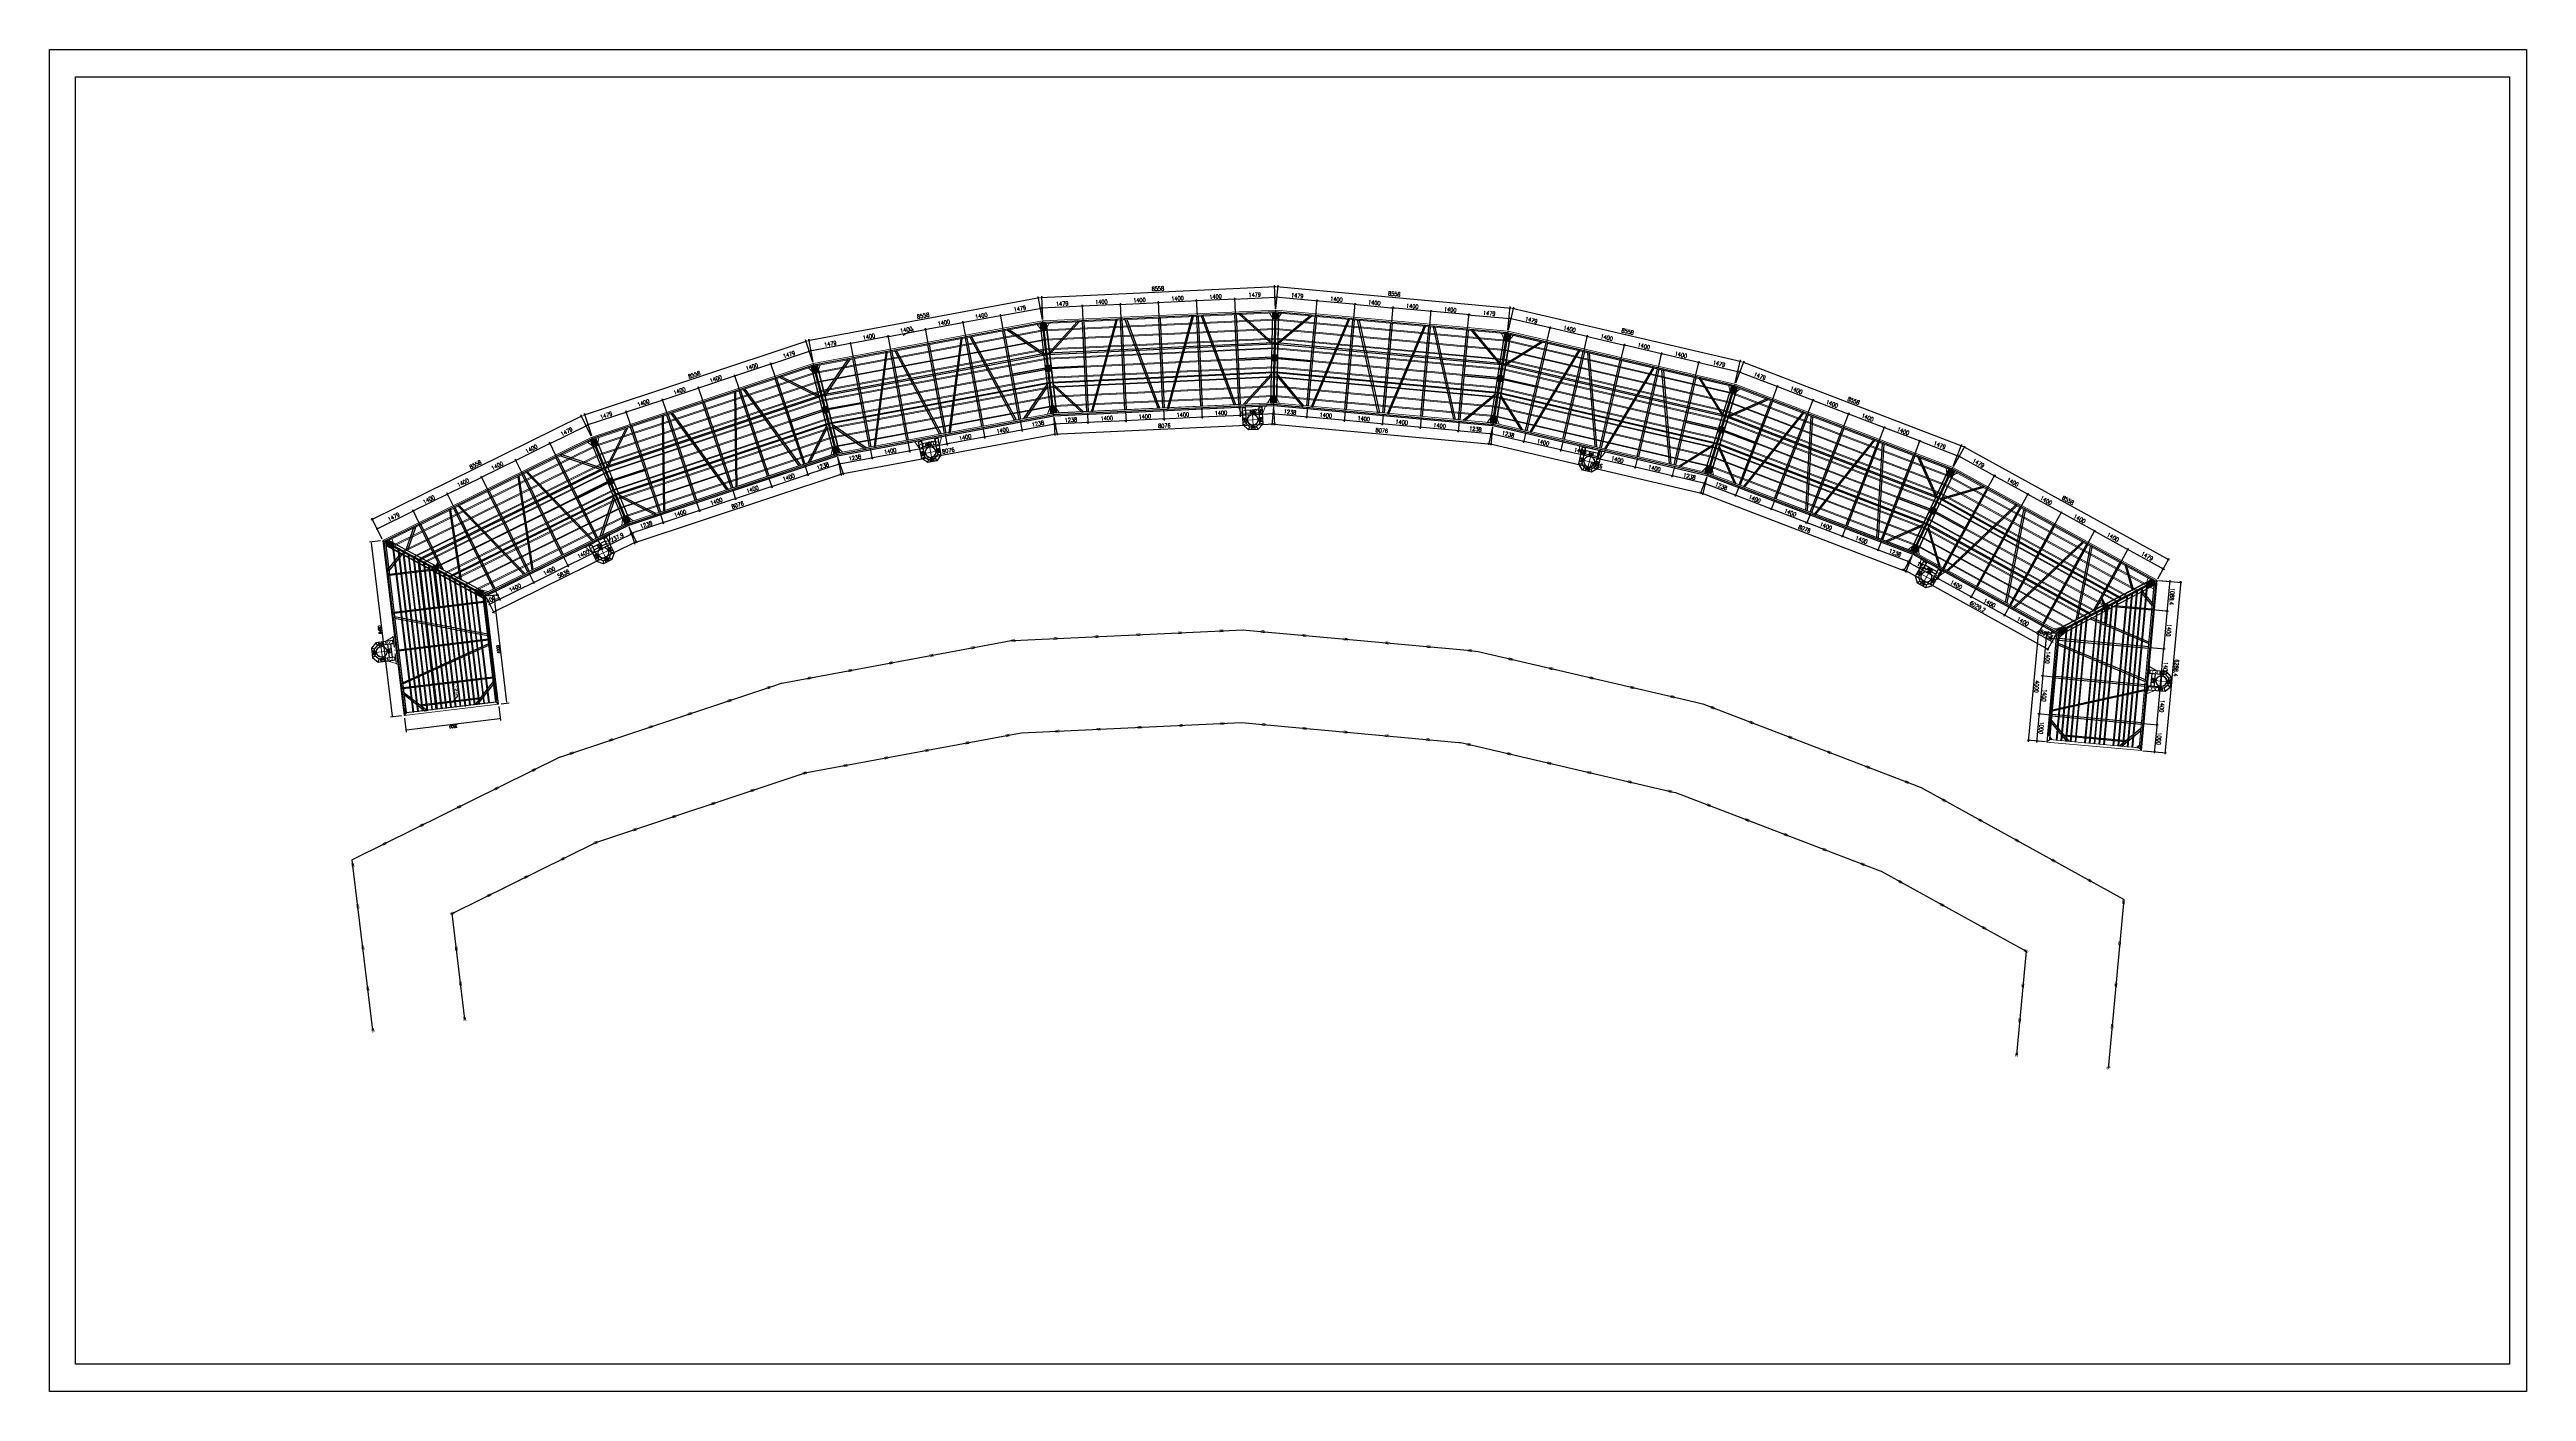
# Model space of a CAD drawing. Extents: x 15372 to 116961, y 24572 to 128109.
# Drawn here: x 16135 to 107117, y 63433 to 112758 of the extents above; entities that cross this region are included whole.
import ezdxf
from ezdxf import colors
from ezdxf.entities.mleader import LeaderData, LeaderLine
from ezdxf.math import Vec2, Vec3

# ---------------------------------------------------------------- set-up
doc = ezdxf.new("R2010")
doc.units = 0
doc.header["$LTSCALE"] = 1000
doc.header["$MEASUREMENT"] = 0
for name, pattern in [('CENTER', [2, 1.25, -0.25, 0.25, -0.25]), ('DASHED', [0.75, 0.5, -0.25]), ('HIDDEN', [0.375, 0.25, -0.125])]:
    doc.linetypes.add(name, pattern=pattern)
for name, color, linetype in [('主框型材', 4, 'Continuous'), ('卡槽', 242, 'Continuous'), ('标注', 9, 'Continuous'), ('栏杆基座', 214, 'Continuous'), ('浮箱U槽', 5, 'Continuous'), ('连接端梁', 130, 'Continuous'), ('铝合金', 7, 'Continuous'), ('铝横梁', 220, 'Continuous')]:
    doc.layers.add(name, color=color, linetype=linetype)
for name, color, linetype, lineweight in [('加强板', 140, 'Continuous', 18), ('导框型材', 2, 'Continuous', 18), ('虚线', 8, 'Continuous', 0), ('轮子座', 7, 'Continuous', 9), ('铝主梁', 3, 'Continuous', 9), ('铝龙骨', 7, 'Continuous', 9)]:
    doc.layers.add(name, color=color, linetype=linetype, lineweight=lineweight)
doc.styles.add('HZTXT', font='txtw.shx', dxfattribs={"width": 0.8, "bigfont": 'hztxtw.shx'})
doc.styles.get("Standard").update_dxf_attribs({"font": 'gbenor.shx', "bigfont": 'gbcbig.shx'})
doc.styles.add('STANDARD_T3', font='simplex.shx', dxfattribs={"width": 0.7, "bigfont": 'hztxt.shx'})
doc.dimstyles.new('DIM-10', dxfattribs={"dimscale": 10, "dimtxt": 2, "dimasz": 1, "dimexe": 1, "dimexo": 1, "dimgap": 0.5, "dimtad": 0, "dimdec": 1, "dimrnd": 0.0005, "dimzin": 9, "dimdsep": 46, "dimtxsty": 'Standard', "dimblk": 'ARCHTICK', "dimcen": 0, "dimdle": 1, "dimclrd": 252, "dimclre": 252, "dimclrt": 6, "dimazin": 2, "dimtfac": 1, "dimtdec": 1, "dimtix": 1, "dimtofl": 0, "dimtmove": 2, "dimatfit": 3, "dimldrblk": 'ARCHTICK', "dimfxl": 1, "dimarcsym": 2})
doc.dimstyles.new('DIM-50', dxfattribs={"dimscale": 50, "dimtxt": 3, "dimasz": 1, "dimexe": 1, "dimexo": 1, "dimgap": 1, "dimtad": 1, "dimdec": 1, "dimdsep": 46, "dimtxsty": 'HZTXT', "dimblk": 'OBLIQUE', "dimblk1": 'ARCHTICK', "dimblk2": 'OBLIQUE', "dimcen": 0, "dimdle": 1, "dimclrd": 9, "dimclre": 9, "dimclrt": 2, "dimadec": 1, "dimazin": 0, "dimtfac": 1, "dimtdec": 1, "dimtix": 1, "dimtmove": 2, "dimatfit": 3, "dimldrblk": 'OBLIQUE', "dimfxl": 15, "dimtolj": 1, "dimtzin": 0, "dimarcsym": 1})
doc.dimstyles.new('W&&30', dxfattribs={"dimtxt": 105, "dimasz": 30, "dimexe": 75, "dimexo": 90, "dimgap": 30, "dimtad": 1, "dimdec": 0, "dimzin": 0, "dimdsep": 46, "dimtxsty": 'STANDARD_T3', "dimcen": 0.09, "dimclrd": 1, "dimclre": 1, "dimclrt": 7, "dimazin": 2, "dimtfac": 1, "dimtdec": 0, "dimtix": 1, "dimtmove": 2, "dimatfit": 3, "dimfxl": 100, "dimtolj": 1, "dimtzin": 0, "dimarcsym": 0})
pattern_1 = [(0, (1212.185, -561.11), (6.35, 12.7), [0, -12.7])]

# ---------------------------------------------------------------- blocks, each defined once
blk = doc.blocks.new('*D46')
at = {"color": 1, "lineweight": -2, "transparency": 16777216}
for p, q in [((27436, 72496), (27436, 72902)), ((27466, 72827), (33886, 72827)), ((33916, 72496), (33916, 72902))]:
    blk.add_line(p, q, dxfattribs=at)
at = {"color": 1, "transparency": 16777216}
for points in [[(27466, 72832), (27466, 72822), (27436, 72827)], [(33886, 72832), (33886, 72822), (33916, 72827)]]:
    blk.add_solid(points, dxfattribs=at)
at = {"layer": 'Defpoints', "color": 0, "transparency": 16777216}
for p in [(33916, 72827), (27436, 72406), (33916, 72406)]:
    blk.add_point(p, dxfattribs=at)
at = {"color": 7, "transparency": 16777216, "insert": (30676, 72909), "char_height": 105, "attachment_point": 5, "style": 'STANDARD_T3'}
blk.add_mtext('\\A1;6480', dxfattribs=at)
blk = doc.blocks.new('*D647')
at = {"color": 1, "lineweight": -2, "transparency": 16777216}
for p, q in [((27346, 72406), (26829, 72406)), ((26904, 72376), (26904, 68936)), ((27346, 68906), (26829, 68906))]:
    blk.add_line(p, q, dxfattribs=at)
at = {"color": 1, "transparency": 16777216}
for points in [[(26899, 72376), (26909, 72376), (26904, 72406)], [(26899, 68936), (26909, 68936), (26904, 68906)]]:
    blk.add_solid(points, dxfattribs=at)
at = {"layer": 'Defpoints', "color": 0, "transparency": 16777216}
for p in [(27436, 72406), (26904, 68906), (27436, 68906)]:
    blk.add_point(p, dxfattribs=at)
at = {"color": 7, "transparency": 16777216, "insert": (26822, 70656), "char_height": 105, "attachment_point": 5, "rotation": 90, "style": 'STANDARD_T3'}
blk.add_mtext('\\A1;3500', dxfattribs=at)
blk = doc.blocks.new('*D47')
at = {"color": 1, "lineweight": -2, "transparency": 16777216}
for p, q in [((27436, 68816), (27436, 68519)), ((27466, 68594), (31406, 68594)), ((31436, 68816), (31436, 68519))]:
    blk.add_line(p, q, dxfattribs=at)
at = {"color": 1, "transparency": 16777216}
for points in [[(27466, 68599), (27466, 68589), (27436, 68594)], [(31406, 68599), (31406, 68589), (31436, 68594)]]:
    blk.add_solid(points, dxfattribs=at)
at = {"layer": 'Defpoints', "color": 0, "transparency": 16777216}
for p in [(27436, 68906), (31436, 68906), (31436, 68594)]:
    blk.add_point(p, dxfattribs=at)
at = {"color": 7, "transparency": 16777216, "insert": (29436, 68676), "char_height": 105, "attachment_point": 5, "style": 'STANDARD_T3'}
blk.add_mtext('\\A1;4000', dxfattribs=at)
blk = doc.blocks.new('_Oblique')
at = {"color": 0, "linetype": 'ByBlock', "lineweight": -2}
blk.add_line((-0.5, -0.5), (0.5, 0.5), dxfattribs=at)
blk = doc.blocks.new('*D633')
at = {"layer": 'Defpoints', "color": 0, "transparency": 16777216}
for p in [(43374, 72318), (43374, 71748), (44774, 71748)]:
    blk.add_point(p, dxfattribs=at)
at = {"layer": '标注', "color": 9, "lineweight": -2, "transparency": 16777216}
for p, q in [((44824, 72318), (43324, 72318)), ((43374, 71798), (43374, 72368)), ((44774, 71798), (44774, 72368))]:
    blk.add_line(p, q, dxfattribs=at)
at = {"layer": '标注', "color": 9, "lineweight": -2, "transparency": 16777216, "xscale": 50, "yscale": 50, "zscale": 50, "rotation": 180}
blk.add_blockref('_Oblique', (43374, 72318), dxfattribs=at)
at = {"layer": '标注', "color": 9, "lineweight": -2, "transparency": 16777216, "xscale": 50, "yscale": 50, "zscale": 50}
blk.add_blockref('_Oblique', (44774, 72318), dxfattribs=at)
at = {"layer": '标注', "color": 2, "transparency": 16777216, "insert": (44074, 72443), "char_height": 150, "attachment_point": 5, "style": 'HZTXT'}
blk.add_mtext('\\A1;1400', dxfattribs=at)
blk = doc.blocks.new('_ArchTick')
at = {"color": 0, "linetype": 'ByBlock', "const_width": 0.4}
blk.add_lwpolyline([(-0.5, -0.5), (0.5, 0.5)], dxfattribs=at)
blk = doc.blocks.new('*D634')
at = {"layer": 'Defpoints', "color": 0, "transparency": 16777216}
for p in [(41974, 72318), (41974, 71748), (43374, 71748)]:
    blk.add_point(p, dxfattribs=at)
at = {"layer": '标注', "color": 9, "lineweight": -2, "transparency": 16777216}
for p, q in [((43424, 72318), (41924, 72318)), ((41974, 71798), (41974, 72368)), ((43374, 71798), (43374, 72368))]:
    blk.add_line(p, q, dxfattribs=at)
at = {"layer": '标注', "color": 9, "lineweight": -2, "transparency": 16777216, "xscale": 50, "yscale": 50, "zscale": 50, "rotation": 180}
blk.add_blockref('_Oblique', (41974, 72318), dxfattribs=at)
at = {"layer": '标注', "color": 9, "lineweight": -2, "transparency": 16777216, "xscale": 50, "yscale": 50, "zscale": 50}
blk.add_blockref('_Oblique', (43374, 72318), dxfattribs=at)
at = {"layer": '标注', "color": 2, "transparency": 16777216, "insert": (42674, 72443), "char_height": 150, "attachment_point": 5, "style": 'HZTXT'}
blk.add_mtext('\\A1;1400', dxfattribs=at)
blk = doc.blocks.new('*D635')
at = {"layer": 'Defpoints', "color": 0, "transparency": 16777216}
for p in [(40574, 72318), (40574, 71748), (41974, 71748)]:
    blk.add_point(p, dxfattribs=at)
at = {"layer": '标注', "color": 9, "lineweight": -2, "transparency": 16777216}
for p, q in [((42024, 72318), (40524, 72318)), ((40574, 71798), (40574, 72368)), ((41974, 71798), (41974, 72368))]:
    blk.add_line(p, q, dxfattribs=at)
at = {"layer": '标注', "color": 9, "lineweight": -2, "transparency": 16777216, "xscale": 50, "yscale": 50, "zscale": 50, "rotation": 180}
blk.add_blockref('_Oblique', (40574, 72318), dxfattribs=at)
at = {"layer": '标注', "color": 9, "lineweight": -2, "transparency": 16777216, "xscale": 50, "yscale": 50, "zscale": 50}
blk.add_blockref('_Oblique', (41974, 72318), dxfattribs=at)
at = {"layer": '标注', "color": 2, "transparency": 16777216, "insert": (41274, 72443), "char_height": 150, "attachment_point": 5, "style": 'HZTXT'}
blk.add_mtext('\\A1;1400', dxfattribs=at)
blk = doc.blocks.new('*D636')
at = {"layer": 'Defpoints', "color": 0, "transparency": 16777216}
for p in [(46253, 72318), (44774, 71748), (46253, 71846)]:
    blk.add_point(p, dxfattribs=at)
at = {"layer": '标注', "color": 9, "lineweight": -2, "transparency": 16777216}
for p, q in [((44724, 72318), (46303, 72318)), ((44774, 71798), (44774, 72368)), ((46253, 71896), (46253, 72368))]:
    blk.add_line(p, q, dxfattribs=at)
at = {"layer": '标注', "color": 9, "lineweight": -2, "transparency": 16777216, "xscale": 50, "yscale": 50, "zscale": 50, "rotation": 180}
blk.add_blockref('_Oblique', (44774, 72318), dxfattribs=at)
at = {"layer": '标注', "color": 9, "lineweight": -2, "transparency": 16777216, "xscale": 50, "yscale": 50, "zscale": 50}
blk.add_blockref('_Oblique', (46253, 72318), dxfattribs=at)
at = {"layer": '标注', "color": 2, "transparency": 16777216, "insert": (45513, 72443), "char_height": 150, "attachment_point": 5, "style": 'HZTXT'}
blk.add_mtext('\\A1;1479', dxfattribs=at)
blk = doc.blocks.new('*D637')
at = {"layer": 'Defpoints', "color": 0, "transparency": 16777216}
for p in [(40174, 68346), (46012, 68346), (46012, 67685)]:
    blk.add_point(p, dxfattribs=at)
at = {"layer": '标注', "color": 9, "lineweight": -2, "transparency": 16777216}
for p, q in [((40174, 68296), (40174, 67635)), ((46012, 68296), (46012, 67635)), ((40124, 67685), (46062, 67685))]:
    blk.add_line(p, q, dxfattribs=at)
at = {"layer": '标注', "color": 9, "lineweight": -2, "transparency": 16777216, "xscale": 50, "yscale": 50, "zscale": 50, "rotation": 180}
blk.add_blockref('_Oblique', (40174, 67685), dxfattribs=at)
at = {"layer": '标注', "color": 9, "lineweight": -2, "transparency": 16777216, "xscale": 50, "yscale": 50, "zscale": 50}
blk.add_blockref('_Oblique', (46012, 67685), dxfattribs=at)
at = {"layer": '标注', "color": 2, "transparency": 16777216, "insert": (43093, 67810), "char_height": 150, "attachment_point": 5, "style": 'HZTXT'}
blk.add_mtext('\\A1;5838', dxfattribs=at)
blk = doc.blocks.new('*D638')
at = {"layer": 'Defpoints', "color": 0, "transparency": 16777216}
for p in [(39174, 72318), (39174, 71748), (40574, 71748)]:
    blk.add_point(p, dxfattribs=at)
at = {"layer": '标注', "color": 9, "lineweight": -2, "transparency": 16777216}
for p, q in [((40624, 72318), (39124, 72318)), ((39174, 71798), (39174, 72368)), ((40574, 71798), (40574, 72368))]:
    blk.add_line(p, q, dxfattribs=at)
at = {"layer": '标注', "color": 9, "lineweight": -2, "transparency": 16777216, "xscale": 50, "yscale": 50, "zscale": 50, "rotation": 180}
blk.add_blockref('_Oblique', (39174, 72318), dxfattribs=at)
at = {"layer": '标注', "color": 9, "lineweight": -2, "transparency": 16777216, "xscale": 50, "yscale": 50, "zscale": 50}
blk.add_blockref('_Oblique', (40574, 72318), dxfattribs=at)
at = {"layer": '标注', "color": 2, "transparency": 16777216, "insert": (39874, 72443), "char_height": 150, "attachment_point": 5, "style": 'HZTXT'}
blk.add_mtext('\\A1;1400', dxfattribs=at)
blk = doc.blocks.new('*D639')
at = {"layer": 'Defpoints', "color": 0, "transparency": 16777216}
for p in [(37695, 72318), (37695, 71846), (39174, 71748)]:
    blk.add_point(p, dxfattribs=at)
at = {"layer": '标注', "color": 9, "lineweight": -2, "transparency": 16777216}
for p, q in [((39224, 72318), (37645, 72318)), ((37695, 71896), (37695, 72368)), ((39174, 71798), (39174, 72368))]:
    blk.add_line(p, q, dxfattribs=at)
at = {"layer": '标注', "color": 9, "lineweight": -2, "transparency": 16777216, "xscale": 50, "yscale": 50, "zscale": 50, "rotation": 180}
blk.add_blockref('_Oblique', (37695, 72318), dxfattribs=at)
at = {"layer": '标注', "color": 9, "lineweight": -2, "transparency": 16777216, "xscale": 50, "yscale": 50, "zscale": 50}
blk.add_blockref('_Oblique', (39174, 72318), dxfattribs=at)
at = {"layer": '标注', "color": 2, "transparency": 16777216, "insert": (38434, 72443), "char_height": 150, "attachment_point": 5, "style": 'HZTXT'}
blk.add_mtext('\\A1;1479', dxfattribs=at)
blk = doc.blocks.new('*D640')
at = {"layer": 'Defpoints', "color": 0, "transparency": 16777216}
for p in [(40174, 68346), (40574, 68444), (40174, 68008)]:
    blk.add_point(p, dxfattribs=at)
at = {"layer": '标注', "color": 9, "lineweight": -2, "transparency": 16777216}
for p, q in [((40174, 68296), (40174, 67958)), ((40574, 68394), (40574, 67958)), ((40174, 68008), (40124, 68008)), ((40574, 68008), (40174, 68008)), ((40574, 68008), (40624, 68008))]:
    blk.add_line(p, q, dxfattribs=at)
at = {"layer": '标注', "color": 9, "lineweight": -2, "transparency": 16777216, "xscale": 50, "yscale": 50, "zscale": 50}
blk.add_blockref('_Oblique', (40174, 68008), dxfattribs=at)
at = {"layer": '标注', "color": 9, "lineweight": -2, "transparency": 16777216, "xscale": 50, "yscale": 50, "zscale": 50, "rotation": 180}
blk.add_blockref('_Oblique', (40574, 68008), dxfattribs=at)
at = {"layer": '标注', "color": 2, "transparency": 16777216, "insert": (40374, 68133), "char_height": 150, "attachment_point": 5, "style": 'HZTXT'}
blk.add_mtext('\\A1;400.2', dxfattribs=at)
blk = doc.blocks.new('*D641')
at = {"layer": 'Defpoints', "color": 0, "transparency": 16777216}
for p in [(44774, 68444), (46012, 68346), (44774, 68008)]:
    blk.add_point(p, dxfattribs=at)
at = {"layer": '标注', "color": 9, "lineweight": -2, "transparency": 16777216}
for p, q in [((44774, 68394), (44774, 67958)), ((46012, 68296), (46012, 67958)), ((46062, 68008), (44724, 68008))]:
    blk.add_line(p, q, dxfattribs=at)
at = {"layer": '标注', "color": 9, "lineweight": -2, "transparency": 16777216, "xscale": 50, "yscale": 50, "zscale": 50, "rotation": 180}
blk.add_blockref('_Oblique', (44774, 68008), dxfattribs=at)
at = {"layer": '标注', "color": 9, "lineweight": -2, "transparency": 16777216, "xscale": 50, "yscale": 50, "zscale": 50}
blk.add_blockref('_Oblique', (46012, 68008), dxfattribs=at)
at = {"layer": '标注', "color": 2, "transparency": 16777216, "insert": (45393, 68133), "char_height": 150, "attachment_point": 5, "style": 'HZTXT'}
blk.add_mtext('\\A1;1237.9', dxfattribs=at)
blk = doc.blocks.new('*D642')
at = {"layer": 'Defpoints', "color": 0, "transparency": 16777216}
for p in [(40574, 68444), (41974, 68444), (41974, 68008)]:
    blk.add_point(p, dxfattribs=at)
at = {"layer": '标注', "color": 9, "lineweight": -2, "transparency": 16777216}
for p, q in [((40574, 68394), (40574, 67958)), ((41974, 68394), (41974, 67958)), ((40524, 68008), (42024, 68008))]:
    blk.add_line(p, q, dxfattribs=at)
at = {"layer": '标注', "color": 9, "lineweight": -2, "transparency": 16777216, "xscale": 50, "yscale": 50, "zscale": 50, "rotation": 180}
blk.add_blockref('_Oblique', (40574, 68008), dxfattribs=at)
at = {"layer": '标注', "color": 9, "lineweight": -2, "transparency": 16777216, "xscale": 50, "yscale": 50, "zscale": 50}
blk.add_blockref('_Oblique', (41974, 68008), dxfattribs=at)
at = {"layer": '标注', "color": 2, "transparency": 16777216, "insert": (41274, 68133), "char_height": 150, "attachment_point": 5, "style": 'HZTXT'}
blk.add_mtext('\\A1;1400', dxfattribs=at)
blk = doc.blocks.new('*D643')
at = {"layer": 'Defpoints', "color": 0, "transparency": 16777216}
for p in [(41974, 68444), (43374, 68444), (43374, 68008)]:
    blk.add_point(p, dxfattribs=at)
at = {"layer": '标注', "color": 9, "lineweight": -2, "transparency": 16777216}
for p, q in [((41974, 68394), (41974, 67958)), ((43374, 68394), (43374, 67958)), ((41924, 68008), (43424, 68008))]:
    blk.add_line(p, q, dxfattribs=at)
at = {"layer": '标注', "color": 9, "lineweight": -2, "transparency": 16777216, "xscale": 50, "yscale": 50, "zscale": 50, "rotation": 180}
blk.add_blockref('_Oblique', (41974, 68008), dxfattribs=at)
at = {"layer": '标注', "color": 9, "lineweight": -2, "transparency": 16777216, "xscale": 50, "yscale": 50, "zscale": 50}
blk.add_blockref('_Oblique', (43374, 68008), dxfattribs=at)
at = {"layer": '标注', "color": 2, "transparency": 16777216, "insert": (42674, 68133), "char_height": 150, "attachment_point": 5, "style": 'HZTXT'}
blk.add_mtext('\\A1;1400', dxfattribs=at)
blk = doc.blocks.new('*D644')
at = {"layer": 'Defpoints', "color": 0, "transparency": 16777216}
for p in [(43374, 68444), (44774, 68444), (44774, 68008)]:
    blk.add_point(p, dxfattribs=at)
at = {"layer": '标注', "color": 9, "lineweight": -2, "transparency": 16777216}
for p, q in [((43374, 68394), (43374, 67958)), ((44774, 68394), (44774, 67958)), ((43324, 68008), (44824, 68008))]:
    blk.add_line(p, q, dxfattribs=at)
at = {"layer": '标注', "color": 9, "lineweight": -2, "transparency": 16777216, "xscale": 50, "yscale": 50, "zscale": 50, "rotation": 180}
blk.add_blockref('_Oblique', (43374, 68008), dxfattribs=at)
at = {"layer": '标注', "color": 9, "lineweight": -2, "transparency": 16777216, "xscale": 50, "yscale": 50, "zscale": 50}
blk.add_blockref('_Oblique', (44774, 68008), dxfattribs=at)
at = {"layer": '标注', "color": 2, "transparency": 16777216, "insert": (44074, 68133), "char_height": 150, "attachment_point": 5, "style": 'HZTXT'}
blk.add_mtext('\\A1;1400', dxfattribs=at)
blk = doc.blocks.new('*D645')
at = {"layer": 'Defpoints', "color": 0, "transparency": 16777216}
for p in [(46253, 72711), (37695, 71846), (46253, 71846)]:
    blk.add_point(p, dxfattribs=at)
at = {"layer": '标注', "color": 9, "lineweight": -2, "transparency": 16777216}
for p, q in [((37645, 72711), (46303, 72711)), ((37695, 71896), (37695, 72761)), ((46253, 71896), (46253, 72761))]:
    blk.add_line(p, q, dxfattribs=at)
at = {"layer": '标注', "color": 9, "lineweight": -2, "transparency": 16777216, "xscale": 50, "yscale": 50, "zscale": 50, "rotation": 180}
blk.add_blockref('_Oblique', (37695, 72711), dxfattribs=at)
at = {"layer": '标注', "color": 9, "lineweight": -2, "transparency": 16777216, "xscale": 50, "yscale": 50, "zscale": 50}
blk.add_blockref('_Oblique', (46253, 72711), dxfattribs=at)
at = {"layer": '标注', "color": 2, "transparency": 16777216, "insert": (41974, 72836), "char_height": 150, "attachment_point": 5, "style": 'HZTXT'}
blk.add_mtext('\\A1;8558', dxfattribs=at)
blk = doc.blocks.new('橡胶块200x200x60')
h = blk.add_hatch()
h.set_pattern_fill('ANSI32', color=256, scale=10)
h.set_pattern_definition([(45, (0, 0), (-33.67596, 33.67596), []), (45, (22.45, 0), (-33.67596, 33.67596), [])])
h.paths.add_polyline_path([(25488, 88551), (25688, 88551), (25688, 88751), (25488, 88751)])
blk.add_lwpolyline([(25488, 88551), (25688, 88551), (25688, 88751), (25488, 88751)], close=True)
for points in [[(25513, 88716), (25533, 88716)], [(25513, 88586), (25533, 88586)], [(25523, 88726), (25523, 88706)], [(25523, 88576), (25523, 88596)], [(25663, 88716), (25643, 88716)], [(25663, 88586), (25643, 88586)], [(25653, 88726), (25653, 88706)], [(25653, 88576), (25653, 88596)]]:
    blk.add_lwpolyline(points)
for centre, radius in [((25523, 88716), 10), ((25523, 88586), 10), ((25523, 88716), 8), ((25523, 88586), 8), ((25653, 88716), 10), ((25653, 88586), 10), ((25653, 88716), 8), ((25653, 88586), 8)]:
    blk.add_circle(centre, radius)
blk = doc.blocks.new('*D619')
at = {"layer": 'Defpoints', "color": 0, "transparency": 16777216}
for p in [(54684, 72100), (54684, 71530), (56084, 71530)]:
    blk.add_point(p, dxfattribs=at)
at = {"layer": '标注', "color": 9, "lineweight": -2, "transparency": 16777216}
for p, q in [((56134, 72100), (54634, 72100)), ((54684, 71580), (54684, 72150)), ((56084, 71580), (56084, 72150))]:
    blk.add_line(p, q, dxfattribs=at)
at = {"layer": '标注', "color": 9, "lineweight": -2, "transparency": 16777216, "xscale": 50, "yscale": 50, "zscale": 50, "rotation": 180}
blk.add_blockref('_Oblique', (54684, 72100), dxfattribs=at)
at = {"layer": '标注', "color": 9, "lineweight": -2, "transparency": 16777216, "xscale": 50, "yscale": 50, "zscale": 50}
blk.add_blockref('_Oblique', (56084, 72100), dxfattribs=at)
at = {"layer": '标注', "color": 2, "transparency": 16777216, "insert": (55384, 72225), "char_height": 150, "attachment_point": 5, "style": 'HZTXT'}
blk.add_mtext('\\A1;1400', dxfattribs=at)
blk = doc.blocks.new('*D620')
at = {"layer": 'Defpoints', "color": 0, "transparency": 16777216}
for p in [(53284, 72100), (53284, 71530), (54684, 71530)]:
    blk.add_point(p, dxfattribs=at)
at = {"layer": '标注', "color": 9, "lineweight": -2, "transparency": 16777216}
for p, q in [((54734, 72100), (53234, 72100)), ((53284, 71580), (53284, 72150)), ((54684, 71580), (54684, 72150))]:
    blk.add_line(p, q, dxfattribs=at)
at = {"layer": '标注', "color": 9, "lineweight": -2, "transparency": 16777216, "xscale": 50, "yscale": 50, "zscale": 50, "rotation": 180}
blk.add_blockref('_Oblique', (53284, 72100), dxfattribs=at)
at = {"layer": '标注', "color": 9, "lineweight": -2, "transparency": 16777216, "xscale": 50, "yscale": 50, "zscale": 50}
blk.add_blockref('_Oblique', (54684, 72100), dxfattribs=at)
at = {"layer": '标注', "color": 2, "transparency": 16777216, "insert": (53984, 72225), "char_height": 150, "attachment_point": 5, "style": 'HZTXT'}
blk.add_mtext('\\A1;1400', dxfattribs=at)
blk = doc.blocks.new('*D621')
at = {"layer": 'Defpoints', "color": 0, "transparency": 16777216}
for p in [(57563, 72492), (49005, 71628), (57563, 71628)]:
    blk.add_point(p, dxfattribs=at)
at = {"layer": '标注', "color": 9, "lineweight": -2, "transparency": 16777216}
for p, q in [((48955, 72492), (57613, 72492)), ((49005, 71678), (49005, 72542)), ((57563, 71678), (57563, 72542))]:
    blk.add_line(p, q, dxfattribs=at)
at = {"layer": '标注', "color": 9, "lineweight": -2, "transparency": 16777216, "xscale": 50, "yscale": 50, "zscale": 50, "rotation": 180}
blk.add_blockref('_Oblique', (49005, 72492), dxfattribs=at)
at = {"layer": '标注', "color": 9, "lineweight": -2, "transparency": 16777216, "xscale": 50, "yscale": 50, "zscale": 50}
blk.add_blockref('_Oblique', (57563, 72492), dxfattribs=at)
at = {"layer": '标注', "color": 2, "transparency": 16777216, "insert": (53284, 72617), "char_height": 150, "attachment_point": 5, "style": 'HZTXT'}
blk.add_mtext('\\A1;8558', dxfattribs=at)
blk = doc.blocks.new('*D622')
at = {"layer": 'Defpoints', "color": 0, "transparency": 16777216}
for p in [(57563, 72100), (56084, 71530), (57563, 71628)]:
    blk.add_point(p, dxfattribs=at)
at = {"layer": '标注', "color": 9, "lineweight": -2, "transparency": 16777216}
for p, q in [((56034, 72100), (57613, 72100)), ((56084, 71580), (56084, 72150)), ((57563, 71678), (57563, 72150))]:
    blk.add_line(p, q, dxfattribs=at)
at = {"layer": '标注', "color": 9, "lineweight": -2, "transparency": 16777216, "xscale": 50, "yscale": 50, "zscale": 50, "rotation": 180}
blk.add_blockref('_Oblique', (56084, 72100), dxfattribs=at)
at = {"layer": '标注', "color": 9, "lineweight": -2, "transparency": 16777216, "xscale": 50, "yscale": 50, "zscale": 50}
blk.add_blockref('_Oblique', (57563, 72100), dxfattribs=at)
at = {"layer": '标注', "color": 2, "transparency": 16777216, "insert": (56823, 72225), "char_height": 150, "attachment_point": 5, "style": 'HZTXT'}
blk.add_mtext('\\A1;1479', dxfattribs=at)
blk = doc.blocks.new('*D623')
at = {"layer": 'Defpoints', "color": 0, "transparency": 16777216}
for p in [(49246, 68128), (57322, 68128), (57322, 67449)]:
    blk.add_point(p, dxfattribs=at)
at = {"layer": '标注', "color": 9, "lineweight": -2, "transparency": 16777216}
for p, q in [((49196, 67449), (57372, 67449)), ((49246, 68078), (49246, 67399)), ((57322, 68078), (57322, 67399))]:
    blk.add_line(p, q, dxfattribs=at)
at = {"layer": '标注', "color": 9, "lineweight": -2, "transparency": 16777216, "xscale": 50, "yscale": 50, "zscale": 50}
for p, rotation in [((49246, 67449), 180.0003109579486), ((57322, 67449), 0.0003109579486354188)]:
    blk.add_blockref('_Oblique', p, dxfattribs=dict(at, rotation=rotation))
at = {"layer": '标注', "color": 2, "transparency": 16777216, "insert": (53284, 67574), "char_height": 150, "attachment_point": 5, "rotation": 0.00031, "style": 'HZTXT'}
blk.add_mtext('\\A1;8076', dxfattribs=at)
blk = doc.blocks.new('*D624')
at = {"layer": 'Defpoints', "color": 0, "transparency": 16777216}
for p in [(50484, 72100), (50484, 71530), (51884, 71530)]:
    blk.add_point(p, dxfattribs=at)
at = {"layer": '标注', "color": 9, "lineweight": -2, "transparency": 16777216}
for p, q in [((51934, 72100), (50434, 72100)), ((50484, 71580), (50484, 72150)), ((51884, 71580), (51884, 72150))]:
    blk.add_line(p, q, dxfattribs=at)
at = {"layer": '标注', "color": 9, "lineweight": -2, "transparency": 16777216, "xscale": 50, "yscale": 50, "zscale": 50, "rotation": 180}
blk.add_blockref('_Oblique', (50484, 72100), dxfattribs=at)
at = {"layer": '标注', "color": 9, "lineweight": -2, "transparency": 16777216, "xscale": 50, "yscale": 50, "zscale": 50}
blk.add_blockref('_Oblique', (51884, 72100), dxfattribs=at)
at = {"layer": '标注', "color": 2, "transparency": 16777216, "insert": (51184, 72225), "char_height": 150, "attachment_point": 5, "style": 'HZTXT'}
blk.add_mtext('\\A1;1400', dxfattribs=at)
blk = doc.blocks.new('*D625')
at = {"layer": 'Defpoints', "color": 0, "transparency": 16777216}
for p in [(49005, 72100), (49005, 71628), (50484, 71530)]:
    blk.add_point(p, dxfattribs=at)
at = {"layer": '标注', "color": 9, "lineweight": -2, "transparency": 16777216}
for p, q in [((50534, 72100), (48955, 72100)), ((49005, 71678), (49005, 72150)), ((50484, 71580), (50484, 72150))]:
    blk.add_line(p, q, dxfattribs=at)
at = {"layer": '标注', "color": 9, "lineweight": -2, "transparency": 16777216, "xscale": 50, "yscale": 50, "zscale": 50, "rotation": 180}
blk.add_blockref('_Oblique', (49005, 72100), dxfattribs=at)
at = {"layer": '标注', "color": 9, "lineweight": -2, "transparency": 16777216, "xscale": 50, "yscale": 50, "zscale": 50}
blk.add_blockref('_Oblique', (50484, 72100), dxfattribs=at)
at = {"layer": '标注', "color": 2, "transparency": 16777216, "insert": (49744, 72225), "char_height": 150, "attachment_point": 5, "style": 'HZTXT'}
blk.add_mtext('\\A1;1479', dxfattribs=at)
blk = doc.blocks.new('*D626')
at = {"layer": 'Defpoints', "color": 0, "transparency": 16777216}
for p in [(53284, 72100), (51884, 71530), (53284, 71530)]:
    blk.add_point(p, dxfattribs=at)
at = {"layer": '标注', "color": 9, "lineweight": -2, "transparency": 16777216}
for p, q in [((51834, 72100), (53334, 72100)), ((51884, 71580), (51884, 72150)), ((53284, 71580), (53284, 72150))]:
    blk.add_line(p, q, dxfattribs=at)
at = {"layer": '标注', "color": 9, "lineweight": -2, "transparency": 16777216, "xscale": 50, "yscale": 50, "zscale": 50, "rotation": 180}
blk.add_blockref('_Oblique', (51884, 72100), dxfattribs=at)
at = {"layer": '标注', "color": 9, "lineweight": -2, "transparency": 16777216, "xscale": 50, "yscale": 50, "zscale": 50}
blk.add_blockref('_Oblique', (53284, 72100), dxfattribs=at)
at = {"layer": '标注', "color": 2, "transparency": 16777216, "insert": (52584, 72225), "char_height": 150, "attachment_point": 5, "style": 'HZTXT'}
blk.add_mtext('\\A1;1400', dxfattribs=at)
blk = doc.blocks.new('*D627')
at = {"layer": 'Defpoints', "color": 0, "transparency": 16777216}
for p in [(56084, 68226), (56084, 67819), (57322, 68128)]:
    blk.add_point(p, dxfattribs=at)
at = {"layer": '标注', "color": 9, "lineweight": -2, "transparency": 16777216}
for p, q in [((57372, 67819), (56034, 67819)), ((56084, 68176), (56084, 67769)), ((57322, 68078), (57322, 67769))]:
    blk.add_line(p, q, dxfattribs=at)
at = {"layer": '标注', "color": 9, "lineweight": -2, "transparency": 16777216, "xscale": 50, "yscale": 50, "zscale": 50, "rotation": 180}
blk.add_blockref('_Oblique', (56084, 67819), dxfattribs=at)
at = {"layer": '标注', "color": 9, "lineweight": -2, "transparency": 16777216, "xscale": 50, "yscale": 50, "zscale": 50}
blk.add_blockref('_Oblique', (57322, 67819), dxfattribs=at)
at = {"layer": '标注', "color": 2, "transparency": 16777216, "insert": (56703, 67944), "char_height": 150, "attachment_point": 5, "style": 'HZTXT'}
blk.add_mtext('\\A1;1238', dxfattribs=at)
blk = doc.blocks.new('*D628')
at = {"layer": 'Defpoints', "color": 0, "transparency": 16777216}
for p in [(54684, 68226), (54684, 67819), (56084, 68226)]:
    blk.add_point(p, dxfattribs=at)
at = {"layer": '标注', "color": 9, "lineweight": -2, "transparency": 16777216}
for p, q in [((56134, 67819), (54634, 67819)), ((54684, 68176), (54684, 67769)), ((56084, 68176), (56084, 67769))]:
    blk.add_line(p, q, dxfattribs=at)
at = {"layer": '标注', "color": 9, "lineweight": -2, "transparency": 16777216, "xscale": 50, "yscale": 50, "zscale": 50, "rotation": 180}
blk.add_blockref('_Oblique', (54684, 67819), dxfattribs=at)
at = {"layer": '标注', "color": 9, "lineweight": -2, "transparency": 16777216, "xscale": 50, "yscale": 50, "zscale": 50}
blk.add_blockref('_Oblique', (56084, 67819), dxfattribs=at)
at = {"layer": '标注', "color": 2, "transparency": 16777216, "insert": (55384, 67944), "char_height": 150, "attachment_point": 5, "style": 'HZTXT'}
blk.add_mtext('\\A1;1400', dxfattribs=at)
blk = doc.blocks.new('*D629')
at = {"layer": 'Defpoints', "color": 0, "transparency": 16777216}
for p in [(53284, 68226), (53284, 67819), (54684, 68226)]:
    blk.add_point(p, dxfattribs=at)
at = {"layer": '标注', "color": 9, "lineweight": -2, "transparency": 16777216}
for p, q in [((54734, 67819), (53234, 67819)), ((53284, 68176), (53284, 67769)), ((54684, 68176), (54684, 67769))]:
    blk.add_line(p, q, dxfattribs=at)
at = {"layer": '标注', "color": 9, "lineweight": -2, "transparency": 16777216, "xscale": 50, "yscale": 50, "zscale": 50, "rotation": 180}
blk.add_blockref('_Oblique', (53284, 67819), dxfattribs=at)
at = {"layer": '标注', "color": 9, "lineweight": -2, "transparency": 16777216, "xscale": 50, "yscale": 50, "zscale": 50}
blk.add_blockref('_Oblique', (54684, 67819), dxfattribs=at)
at = {"layer": '标注', "color": 2, "transparency": 16777216, "insert": (53984, 67944), "char_height": 150, "attachment_point": 5, "style": 'HZTXT'}
blk.add_mtext('\\A1;1400', dxfattribs=at)
blk = doc.blocks.new('*D630')
at = {"layer": 'Defpoints', "color": 0, "transparency": 16777216}
for p in [(51884, 68226), (51884, 67819), (53284, 68226)]:
    blk.add_point(p, dxfattribs=at)
at = {"layer": '标注', "color": 9, "lineweight": -2, "transparency": 16777216}
for p, q in [((53334, 67819), (51834, 67819)), ((51884, 68176), (51884, 67769)), ((53284, 68176), (53284, 67769))]:
    blk.add_line(p, q, dxfattribs=at)
at = {"layer": '标注', "color": 9, "lineweight": -2, "transparency": 16777216, "xscale": 50, "yscale": 50, "zscale": 50, "rotation": 180}
blk.add_blockref('_Oblique', (51884, 67819), dxfattribs=at)
at = {"layer": '标注', "color": 9, "lineweight": -2, "transparency": 16777216, "xscale": 50, "yscale": 50, "zscale": 50}
blk.add_blockref('_Oblique', (53284, 67819), dxfattribs=at)
at = {"layer": '标注', "color": 2, "transparency": 16777216, "insert": (52584, 67944), "char_height": 150, "attachment_point": 5, "style": 'HZTXT'}
blk.add_mtext('\\A1;1400', dxfattribs=at)
blk = doc.blocks.new('*D631')
at = {"layer": 'Defpoints', "color": 0, "transparency": 16777216}
for p in [(50484, 68226), (50484, 67819), (51884, 68226)]:
    blk.add_point(p, dxfattribs=at)
at = {"layer": '标注', "color": 9, "lineweight": -2, "transparency": 16777216}
for p, q in [((51934, 67819), (50434, 67819)), ((50484, 68176), (50484, 67769)), ((51884, 68176), (51884, 67769))]:
    blk.add_line(p, q, dxfattribs=at)
at = {"layer": '标注', "color": 9, "lineweight": -2, "transparency": 16777216, "xscale": 50, "yscale": 50, "zscale": 50, "rotation": 180}
blk.add_blockref('_Oblique', (50484, 67819), dxfattribs=at)
at = {"layer": '标注', "color": 9, "lineweight": -2, "transparency": 16777216, "xscale": 50, "yscale": 50, "zscale": 50}
blk.add_blockref('_Oblique', (51884, 67819), dxfattribs=at)
at = {"layer": '标注', "color": 2, "transparency": 16777216, "insert": (51184, 67944), "char_height": 150, "attachment_point": 5, "style": 'HZTXT'}
blk.add_mtext('\\A1;1400', dxfattribs=at)
blk = doc.blocks.new('*D632')
at = {"layer": 'Defpoints', "color": 0, "transparency": 16777216}
for p in [(49246, 68128), (49246, 67819), (50484, 68226)]:
    blk.add_point(p, dxfattribs=at)
at = {"layer": '标注', "color": 9, "lineweight": -2, "transparency": 16777216}
for p, q in [((50534, 67819), (49196, 67819)), ((49246, 68078), (49246, 67769)), ((50484, 68176), (50484, 67769))]:
    blk.add_line(p, q, dxfattribs=at)
at = {"layer": '标注', "color": 9, "lineweight": -2, "transparency": 16777216, "xscale": 50, "yscale": 50, "zscale": 50, "rotation": 180}
blk.add_blockref('_Oblique', (49246, 67819), dxfattribs=at)
at = {"layer": '标注', "color": 9, "lineweight": -2, "transparency": 16777216, "xscale": 50, "yscale": 50, "zscale": 50}
blk.add_blockref('_Oblique', (50484, 67819), dxfattribs=at)
at = {"layer": '标注', "color": 2, "transparency": 16777216, "insert": (49865, 67944), "char_height": 150, "attachment_point": 5, "style": 'HZTXT'}
blk.add_mtext('\\A1;1238', dxfattribs=at)
blk = doc.blocks.new('*D648')
at = {"layer": 'Defpoints', "color": 0, "transparency": 16777216}
for p in [(66172, 71967), (64772, 71397), (66172, 71397)]:
    blk.add_point(p, dxfattribs=at)
at = {"layer": '标注', "color": 9, "lineweight": -2, "transparency": 16777216}
for p, q in [((64722, 71967), (66222, 71967)), ((64772, 71447), (64772, 72017)), ((66172, 71447), (66172, 72017))]:
    blk.add_line(p, q, dxfattribs=at)
at = {"layer": '标注', "color": 9, "lineweight": -2, "transparency": 16777216, "xscale": 50, "yscale": 50, "zscale": 50, "rotation": 180}
blk.add_blockref('_Oblique', (64772, 71967), dxfattribs=at)
at = {"layer": '标注', "color": 9, "lineweight": -2, "transparency": 16777216, "xscale": 50, "yscale": 50, "zscale": 50}
blk.add_blockref('_Oblique', (66172, 71967), dxfattribs=at)
at = {"layer": '标注', "color": 2, "transparency": 16777216, "insert": (65472, 72092), "char_height": 150, "attachment_point": 5, "style": 'HZTXT'}
blk.add_mtext('\\A1;1400', dxfattribs=at)
blk = doc.blocks.new('*D649')
at = {"layer": 'Defpoints', "color": 0, "transparency": 16777216}
for p in [(67572, 71967), (66172, 71397), (67572, 71397)]:
    blk.add_point(p, dxfattribs=at)
at = {"layer": '标注', "color": 9, "lineweight": -2, "transparency": 16777216}
for p, q in [((66122, 71967), (67622, 71967)), ((66172, 71447), (66172, 72017)), ((67572, 71447), (67572, 72017))]:
    blk.add_line(p, q, dxfattribs=at)
at = {"layer": '标注', "color": 9, "lineweight": -2, "transparency": 16777216, "xscale": 50, "yscale": 50, "zscale": 50, "rotation": 180}
blk.add_blockref('_Oblique', (66172, 71967), dxfattribs=at)
at = {"layer": '标注', "color": 9, "lineweight": -2, "transparency": 16777216, "xscale": 50, "yscale": 50, "zscale": 50}
blk.add_blockref('_Oblique', (67572, 71967), dxfattribs=at)
at = {"layer": '标注', "color": 2, "transparency": 16777216, "insert": (66872, 72092), "char_height": 150, "attachment_point": 5, "style": 'HZTXT'}
blk.add_mtext('\\A1;1400', dxfattribs=at)
blk = doc.blocks.new('*D650')
at = {"layer": 'Defpoints', "color": 0, "transparency": 16777216}
for p in [(68972, 71967), (67572, 71397), (68972, 71397)]:
    blk.add_point(p, dxfattribs=at)
at = {"layer": '标注', "color": 9, "lineweight": -2, "transparency": 16777216}
for p, q in [((67522, 71967), (69022, 71967)), ((67572, 71447), (67572, 72017)), ((68972, 71447), (68972, 72017))]:
    blk.add_line(p, q, dxfattribs=at)
at = {"layer": '标注', "color": 9, "lineweight": -2, "transparency": 16777216, "xscale": 50, "yscale": 50, "zscale": 50, "rotation": 180}
blk.add_blockref('_Oblique', (67572, 71967), dxfattribs=at)
at = {"layer": '标注', "color": 9, "lineweight": -2, "transparency": 16777216, "xscale": 50, "yscale": 50, "zscale": 50}
blk.add_blockref('_Oblique', (68972, 71967), dxfattribs=at)
at = {"layer": '标注', "color": 2, "transparency": 16777216, "insert": (68272, 72092), "char_height": 150, "attachment_point": 5, "style": 'HZTXT'}
blk.add_mtext('\\A1;1400', dxfattribs=at)
blk = doc.blocks.new('*D651')
at = {"layer": 'Defpoints', "color": 0, "transparency": 16777216}
for p in [(63293, 72360), (63293, 71495), (71851, 71495)]:
    blk.add_point(p, dxfattribs=at)
at = {"layer": '标注', "color": 9, "lineweight": -2, "transparency": 16777216}
for p, q in [((71901, 72360), (63243, 72360)), ((63293, 71545), (63293, 72410)), ((71851, 71545), (71851, 72410))]:
    blk.add_line(p, q, dxfattribs=at)
at = {"layer": '标注', "color": 9, "lineweight": -2, "transparency": 16777216, "xscale": 50, "yscale": 50, "zscale": 50, "rotation": 180}
blk.add_blockref('_Oblique', (63293, 72360), dxfattribs=at)
at = {"layer": '标注', "color": 9, "lineweight": -2, "transparency": 16777216, "xscale": 50, "yscale": 50, "zscale": 50}
blk.add_blockref('_Oblique', (71851, 72360), dxfattribs=at)
at = {"layer": '标注', "color": 2, "transparency": 16777216, "insert": (67572, 72485), "char_height": 150, "attachment_point": 5, "style": 'HZTXT'}
blk.add_mtext('\\A1;8558', dxfattribs=at)
blk = doc.blocks.new('*D652')
at = {"layer": 'Defpoints', "color": 0, "transparency": 16777216}
for p in [(63293, 71967), (63293, 71495), (64772, 71397)]:
    blk.add_point(p, dxfattribs=at)
at = {"layer": '标注', "color": 9, "lineweight": -2, "transparency": 16777216}
for p, q in [((64822, 71967), (63243, 71967)), ((63293, 71545), (63293, 72017)), ((64772, 71447), (64772, 72017))]:
    blk.add_line(p, q, dxfattribs=at)
at = {"layer": '标注', "color": 9, "lineweight": -2, "transparency": 16777216, "xscale": 50, "yscale": 50, "zscale": 50, "rotation": 180}
blk.add_blockref('_Oblique', (63293, 71967), dxfattribs=at)
at = {"layer": '标注', "color": 9, "lineweight": -2, "transparency": 16777216, "xscale": 50, "yscale": 50, "zscale": 50}
blk.add_blockref('_Oblique', (64772, 71967), dxfattribs=at)
at = {"layer": '标注', "color": 2, "transparency": 16777216, "insert": (64032, 72092), "char_height": 150, "attachment_point": 5, "style": 'HZTXT'}
blk.add_mtext('\\A1;1479', dxfattribs=at)
blk = doc.blocks.new('*D653')
at = {"layer": 'Defpoints', "color": 0, "transparency": 16777216}
for p in [(63534, 67995), (63534, 67334), (69563, 67995)]:
    blk.add_point(p, dxfattribs=at)
at = {"layer": '标注', "color": 9, "lineweight": -2, "transparency": 16777216}
for p, q in [((69613, 67334), (63484, 67334)), ((63534, 67945), (63534, 67284)), ((69563, 67945), (69563, 67284))]:
    blk.add_line(p, q, dxfattribs=at)
at = {"layer": '标注', "color": 9, "lineweight": -2, "transparency": 16777216, "xscale": 50, "yscale": 50, "zscale": 50}
for p, rotation in [((63534, 67334), 179.9999999898094), ((69563, 67334), 359.9999999898094)]:
    blk.add_blockref('_Oblique', p, dxfattribs=dict(at, rotation=rotation))
at = {"layer": '标注', "color": 2, "transparency": 16777216, "insert": (66548, 67459), "char_height": 150, "attachment_point": 5, "rotation": 360, "style": 'HZTXT'}
blk.add_mtext('\\A1;6029.2', dxfattribs=at)
blk = doc.blocks.new('*D654')
at = {"layer": 'Defpoints', "color": 0, "transparency": 16777216}
for p in [(70372, 71967), (68972, 71397), (70372, 71397)]:
    blk.add_point(p, dxfattribs=at)
at = {"layer": '标注', "color": 9, "lineweight": -2, "transparency": 16777216}
for p, q in [((68922, 71967), (70422, 71967)), ((68972, 71447), (68972, 72017)), ((70372, 71447), (70372, 72017))]:
    blk.add_line(p, q, dxfattribs=at)
at = {"layer": '标注', "color": 9, "lineweight": -2, "transparency": 16777216, "xscale": 50, "yscale": 50, "zscale": 50, "rotation": 180}
blk.add_blockref('_Oblique', (68972, 71967), dxfattribs=at)
at = {"layer": '标注', "color": 9, "lineweight": -2, "transparency": 16777216, "xscale": 50, "yscale": 50, "zscale": 50}
blk.add_blockref('_Oblique', (70372, 71967), dxfattribs=at)
at = {"layer": '标注', "color": 2, "transparency": 16777216, "insert": (69672, 72092), "char_height": 150, "attachment_point": 5, "style": 'HZTXT'}
blk.add_mtext('\\A1;1400', dxfattribs=at)
blk = doc.blocks.new('*D655')
at = {"layer": 'Defpoints', "color": 0, "transparency": 16777216}
for p in [(71851, 71967), (70372, 71397), (71851, 71495)]:
    blk.add_point(p, dxfattribs=at)
at = {"layer": '标注', "color": 9, "lineweight": -2, "transparency": 16777216}
for p, q in [((70322, 71967), (71901, 71967)), ((70372, 71447), (70372, 72017)), ((71851, 71545), (71851, 72017))]:
    blk.add_line(p, q, dxfattribs=at)
at = {"layer": '标注', "color": 9, "lineweight": -2, "transparency": 16777216, "xscale": 50, "yscale": 50, "zscale": 50, "rotation": 180}
blk.add_blockref('_Oblique', (70372, 71967), dxfattribs=at)
at = {"layer": '标注', "color": 9, "lineweight": -2, "transparency": 16777216, "xscale": 50, "yscale": 50, "zscale": 50}
blk.add_blockref('_Oblique', (71851, 71967), dxfattribs=at)
at = {"layer": '标注', "color": 2, "transparency": 16777216, "insert": (71111, 72092), "char_height": 150, "attachment_point": 5, "style": 'HZTXT'}
blk.add_mtext('\\A1;1479', dxfattribs=at)
blk = doc.blocks.new('*D656')
at = {"layer": 'Defpoints', "color": 0, "transparency": 16777216}
for p in [(68972, 68093), (69563, 67995), (69563, 67657)]:
    blk.add_point(p, dxfattribs=at)
at = {"layer": '标注', "color": 9, "lineweight": -2, "transparency": 16777216}
for p, q in [((68922, 67657), (69613, 67657)), ((68972, 68043), (68972, 67607)), ((69563, 67945), (69563, 67607))]:
    blk.add_line(p, q, dxfattribs=at)
at = {"layer": '标注', "color": 9, "lineweight": -2, "transparency": 16777216, "xscale": 50, "yscale": 50, "zscale": 50, "rotation": 180}
blk.add_blockref('_Oblique', (68972, 67657), dxfattribs=at)
at = {"layer": '标注', "color": 9, "lineweight": -2, "transparency": 16777216, "xscale": 50, "yscale": 50, "zscale": 50}
blk.add_blockref('_Oblique', (69563, 67657), dxfattribs=at)
at = {"layer": '标注', "color": 2, "transparency": 16777216, "insert": (69267, 67782), "char_height": 150, "attachment_point": 5, "style": 'HZTXT'}
blk.add_mtext('\\A1;591.4', dxfattribs=at)
blk = doc.blocks.new('*D657')
at = {"layer": 'Defpoints', "color": 0, "transparency": 16777216}
for p in [(63534, 67995), (64772, 68093), (64772, 67657)]:
    blk.add_point(p, dxfattribs=at)
at = {"layer": '标注', "color": 9, "lineweight": -2, "transparency": 16777216}
for p, q in [((63484, 67657), (64822, 67657)), ((63534, 67945), (63534, 67607)), ((64772, 68043), (64772, 67607))]:
    blk.add_line(p, q, dxfattribs=at)
at = {"layer": '标注', "color": 9, "lineweight": -2, "transparency": 16777216, "xscale": 50, "yscale": 50, "zscale": 50, "rotation": 180}
blk.add_blockref('_Oblique', (63534, 67657), dxfattribs=at)
at = {"layer": '标注', "color": 9, "lineweight": -2, "transparency": 16777216, "xscale": 50, "yscale": 50, "zscale": 50}
blk.add_blockref('_Oblique', (64772, 67657), dxfattribs=at)
at = {"layer": '标注', "color": 2, "transparency": 16777216, "insert": (64153, 67782), "char_height": 150, "attachment_point": 5, "style": 'HZTXT'}
blk.add_mtext('\\A1;1237.9', dxfattribs=at)
blk = doc.blocks.new('*D658')
at = {"layer": 'Defpoints', "color": 0, "transparency": 16777216}
for p in [(67572, 68093), (67572, 67657), (68972, 68093)]:
    blk.add_point(p, dxfattribs=at)
at = {"layer": '标注', "color": 9, "lineweight": -2, "transparency": 16777216}
for p, q in [((69022, 67657), (67522, 67657)), ((67572, 68043), (67572, 67607)), ((68972, 68043), (68972, 67607))]:
    blk.add_line(p, q, dxfattribs=at)
at = {"layer": '标注', "color": 9, "lineweight": -2, "transparency": 16777216, "xscale": 50, "yscale": 50, "zscale": 50, "rotation": 180}
blk.add_blockref('_Oblique', (67572, 67657), dxfattribs=at)
at = {"layer": '标注', "color": 9, "lineweight": -2, "transparency": 16777216, "xscale": 50, "yscale": 50, "zscale": 50}
blk.add_blockref('_Oblique', (68972, 67657), dxfattribs=at)
at = {"layer": '标注', "color": 2, "transparency": 16777216, "insert": (68272, 67782), "char_height": 150, "attachment_point": 5, "style": 'HZTXT'}
blk.add_mtext('\\A1;1400', dxfattribs=at)
blk = doc.blocks.new('*D659')
at = {"layer": 'Defpoints', "color": 0, "transparency": 16777216}
for p in [(66172, 68093), (66172, 67657), (67572, 68093)]:
    blk.add_point(p, dxfattribs=at)
at = {"layer": '标注', "color": 9, "lineweight": -2, "transparency": 16777216}
for p, q in [((67622, 67657), (66122, 67657)), ((66172, 68043), (66172, 67607)), ((67572, 68043), (67572, 67607))]:
    blk.add_line(p, q, dxfattribs=at)
at = {"layer": '标注', "color": 9, "lineweight": -2, "transparency": 16777216, "xscale": 50, "yscale": 50, "zscale": 50, "rotation": 180}
blk.add_blockref('_Oblique', (66172, 67657), dxfattribs=at)
at = {"layer": '标注', "color": 9, "lineweight": -2, "transparency": 16777216, "xscale": 50, "yscale": 50, "zscale": 50}
blk.add_blockref('_Oblique', (67572, 67657), dxfattribs=at)
at = {"layer": '标注', "color": 2, "transparency": 16777216, "insert": (66872, 67782), "char_height": 150, "attachment_point": 5, "style": 'HZTXT'}
blk.add_mtext('\\A1;1400', dxfattribs=at)
blk = doc.blocks.new('*D660')
at = {"layer": 'Defpoints', "color": 0, "transparency": 16777216}
for p in [(64772, 68093), (64772, 67657), (66172, 68093)]:
    blk.add_point(p, dxfattribs=at)
at = {"layer": '标注', "color": 9, "lineweight": -2, "transparency": 16777216}
for p, q in [((66222, 67657), (64722, 67657)), ((64772, 68043), (64772, 67607)), ((66172, 68043), (66172, 67607))]:
    blk.add_line(p, q, dxfattribs=at)
at = {"layer": '标注', "color": 9, "lineweight": -2, "transparency": 16777216, "xscale": 50, "yscale": 50, "zscale": 50, "rotation": 180}
blk.add_blockref('_Oblique', (64772, 67657), dxfattribs=at)
at = {"layer": '标注', "color": 9, "lineweight": -2, "transparency": 16777216, "xscale": 50, "yscale": 50, "zscale": 50}
blk.add_blockref('_Oblique', (66172, 67657), dxfattribs=at)
at = {"layer": '标注', "color": 2, "transparency": 16777216, "insert": (65472, 67782), "char_height": 150, "attachment_point": 5, "style": 'HZTXT'}
blk.add_mtext('\\A1;1400', dxfattribs=at)
blk = doc.blocks.new('*D661')
at = {"layer": 'Defpoints', "color": 0, "transparency": 16777216}
for p in [(82033, 72160), (82033, 71590), (83433, 71590)]:
    blk.add_point(p, dxfattribs=at)
at = {"layer": '标注', "color": 9, "lineweight": -2, "transparency": 16777216}
for p, q in [((83483, 72160), (81983, 72160)), ((82033, 71640), (82033, 72210)), ((83433, 71640), (83433, 72210))]:
    blk.add_line(p, q, dxfattribs=at)
at = {"layer": '标注', "color": 9, "lineweight": -2, "transparency": 16777216, "xscale": 50, "yscale": 50, "zscale": 50, "rotation": 180}
blk.add_blockref('_Oblique', (82033, 72160), dxfattribs=at)
at = {"layer": '标注', "color": 9, "lineweight": -2, "transparency": 16777216, "xscale": 50, "yscale": 50, "zscale": 50}
blk.add_blockref('_Oblique', (83433, 72160), dxfattribs=at)
at = {"layer": '标注', "color": 2, "transparency": 16777216, "insert": (82733, 72285), "char_height": 150, "attachment_point": 5, "style": 'HZTXT'}
blk.add_mtext('\\A1;1400', dxfattribs=at)
blk = doc.blocks.new('*D662')
at = {"layer": 'Defpoints', "color": 0, "transparency": 16777216}
for p in [(80633, 72160), (80633, 71590), (82033, 71590)]:
    blk.add_point(p, dxfattribs=at)
at = {"layer": '标注', "color": 9, "lineweight": -2, "transparency": 16777216}
for p, q in [((82083, 72160), (80583, 72160)), ((80633, 71640), (80633, 72210)), ((82033, 71640), (82033, 72210))]:
    blk.add_line(p, q, dxfattribs=at)
at = {"layer": '标注', "color": 9, "lineweight": -2, "transparency": 16777216, "xscale": 50, "yscale": 50, "zscale": 50, "rotation": 180}
blk.add_blockref('_Oblique', (80633, 72160), dxfattribs=at)
at = {"layer": '标注', "color": 9, "lineweight": -2, "transparency": 16777216, "xscale": 50, "yscale": 50, "zscale": 50}
blk.add_blockref('_Oblique', (82033, 72160), dxfattribs=at)
at = {"layer": '标注', "color": 2, "transparency": 16777216, "insert": (81333, 72285), "char_height": 150, "attachment_point": 5, "style": 'HZTXT'}
blk.add_mtext('\\A1;1400', dxfattribs=at)
blk = doc.blocks.new('*D663')
at = {"layer": 'Defpoints', "color": 0, "transparency": 16777216}
for p in [(79233, 72160), (79233, 71590), (80633, 71590)]:
    blk.add_point(p, dxfattribs=at)
at = {"layer": '标注', "color": 9, "lineweight": -2, "transparency": 16777216}
for p, q in [((80683, 72160), (79183, 72160)), ((79233, 71640), (79233, 72210)), ((80633, 71640), (80633, 72210))]:
    blk.add_line(p, q, dxfattribs=at)
at = {"layer": '标注', "color": 9, "lineweight": -2, "transparency": 16777216, "xscale": 50, "yscale": 50, "zscale": 50, "rotation": 180}
blk.add_blockref('_Oblique', (79233, 72160), dxfattribs=at)
at = {"layer": '标注', "color": 9, "lineweight": -2, "transparency": 16777216, "xscale": 50, "yscale": 50, "zscale": 50}
blk.add_blockref('_Oblique', (80633, 72160), dxfattribs=at)
at = {"layer": '标注', "color": 2, "transparency": 16777216, "insert": (79933, 72285), "char_height": 150, "attachment_point": 5, "style": 'HZTXT'}
blk.add_mtext('\\A1;1400', dxfattribs=at)
blk = doc.blocks.new('*D664')
at = {"layer": 'Defpoints', "color": 0, "transparency": 16777216}
for p in [(78144, 72160), (78144, 71688), (79233, 71590)]:
    blk.add_point(p, dxfattribs=at)
at = {"layer": '标注', "color": 9, "lineweight": -2, "transparency": 16777216}
for p, q in [((79283, 72160), (78094, 72160)), ((78144, 71738), (78144, 72210)), ((79233, 71640), (79233, 72210))]:
    blk.add_line(p, q, dxfattribs=at)
at = {"layer": '标注', "color": 9, "lineweight": -2, "transparency": 16777216, "xscale": 50, "yscale": 50, "zscale": 50, "rotation": 180}
blk.add_blockref('_Oblique', (78144, 72160), dxfattribs=at)
at = {"layer": '标注', "color": 9, "lineweight": -2, "transparency": 16777216, "xscale": 50, "yscale": 50, "zscale": 50}
blk.add_blockref('_Oblique', (79233, 72160), dxfattribs=at)
at = {"layer": '标注', "color": 2, "transparency": 16777216, "insert": (78689, 72285), "char_height": 150, "attachment_point": 5, "style": 'HZTXT'}
blk.add_mtext('\\A1;1088.4', dxfattribs=at)
blk = doc.blocks.new('*D665')
at = {"layer": 'Defpoints', "color": 0, "transparency": 16777216}
for p in [(84433, 72552), (78144, 71688), (84433, 71688)]:
    blk.add_point(p, dxfattribs=at)
at = {"layer": '标注', "color": 9, "lineweight": -2, "transparency": 16777216}
for p, q in [((78094, 72552), (84483, 72552)), ((78144, 71738), (78144, 72602)), ((84433, 71738), (84433, 72602))]:
    blk.add_line(p, q, dxfattribs=at)
at = {"layer": '标注', "color": 9, "lineweight": -2, "transparency": 16777216, "xscale": 50, "yscale": 50, "zscale": 50, "rotation": 180}
blk.add_blockref('_Oblique', (78144, 72552), dxfattribs=at)
at = {"layer": '标注', "color": 9, "lineweight": -2, "transparency": 16777216, "xscale": 50, "yscale": 50, "zscale": 50}
blk.add_blockref('_Oblique', (84433, 72552), dxfattribs=at)
at = {"layer": '标注', "color": 2, "transparency": 16777216, "insert": (81289, 72677), "char_height": 150, "attachment_point": 5, "style": 'HZTXT'}
blk.add_mtext('\\A1;6288.4', dxfattribs=at)
blk = doc.blocks.new('*D666')
at = {"layer": 'Defpoints', "color": 0, "transparency": 16777216}
for p in [(84433, 72160), (83433, 71590), (84433, 71688)]:
    blk.add_point(p, dxfattribs=at)
at = {"layer": '标注', "color": 9, "lineweight": -2, "transparency": 16777216}
for p, q in [((83383, 72160), (84483, 72160)), ((83433, 71640), (83433, 72210)), ((84433, 71738), (84433, 72210))]:
    blk.add_line(p, q, dxfattribs=at)
at = {"layer": '标注', "color": 9, "lineweight": -2, "transparency": 16777216, "xscale": 50, "yscale": 50, "zscale": 50, "rotation": 180}
blk.add_blockref('_Oblique', (83433, 72160), dxfattribs=at)
at = {"layer": '标注', "color": 9, "lineweight": -2, "transparency": 16777216, "xscale": 50, "yscale": 50, "zscale": 50}
blk.add_blockref('_Oblique', (84433, 72160), dxfattribs=at)
at = {"layer": '标注', "color": 2, "transparency": 16777216, "insert": (83933, 72285), "char_height": 150, "attachment_point": 5, "style": 'HZTXT'}
blk.add_mtext('\\A1;1000', dxfattribs=at)
blk = doc.blocks.new('*D667')
at = {"layer": 'Defpoints', "color": 0, "transparency": 16777216}
for p in [(80433, 68188), (84433, 68188), (84433, 67512)]:
    blk.add_point(p, dxfattribs=at)
at = {"layer": '标注', "color": 9, "lineweight": -2, "transparency": 16777216}
for p, q in [((80383, 67512), (84483, 67512)), ((80433, 68138), (80433, 67462)), ((84433, 68138), (84433, 67462))]:
    blk.add_line(p, q, dxfattribs=at)
at = {"layer": '标注', "color": 9, "lineweight": -2, "transparency": 16777216, "xscale": 50, "yscale": 50, "zscale": 50}
for p, rotation in [((80433, 67512), 179.999617407945), ((84433, 67512), 359.999617407945)]:
    blk.add_blockref('_Oblique', p, dxfattribs=dict(at, rotation=rotation))
at = {"layer": '标注', "color": 2, "transparency": 16777216, "insert": (82433, 67637), "char_height": 150, "attachment_point": 5, "rotation": 359.99962, "style": 'HZTXT'}
blk.add_mtext('\\A1;4000', dxfattribs=at)
blk = doc.blocks.new('*D668')
at = {"layer": 'Defpoints', "color": 0, "transparency": 16777216}
for p in [(80633, 68286), (80433, 68188), (80633, 67817)]:
    blk.add_point(p, dxfattribs=at)
at = {"layer": '标注', "color": 9, "lineweight": -2, "transparency": 16777216}
for p, q in [((80433, 67817), (80383, 67817)), ((80433, 68138), (80433, 67767)), ((80433, 67817), (80633, 67817)), ((80633, 68236), (80633, 67767)), ((80633, 67817), (80683, 67817))]:
    blk.add_line(p, q, dxfattribs=at)
at = {"layer": '标注', "color": 9, "lineweight": -2, "transparency": 16777216, "xscale": 50, "yscale": 50, "zscale": 50}
blk.add_blockref('_Oblique', (80433, 67817), dxfattribs=at)
at = {"layer": '标注', "color": 9, "lineweight": -2, "transparency": 16777216, "xscale": 50, "yscale": 50, "zscale": 50, "rotation": 180}
blk.add_blockref('_Oblique', (80633, 67817), dxfattribs=at)
at = {"layer": '标注', "color": 2, "transparency": 16777216, "insert": (80533, 67942), "char_height": 150, "attachment_point": 5, "style": 'HZTXT'}
blk.add_mtext('\\A1;200', dxfattribs=at)
blk = doc.blocks.new('*D669')
at = {"color": 9, "lineweight": -2, "transparency": 16777216}
for p, q in [((80583, 67817), (82083, 67817)), ((80633, 68236), (80633, 67767)), ((82033, 68236), (82033, 67767))]:
    blk.add_line(p, q, dxfattribs=at)
at = {"layer": 'Defpoints', "color": 0, "transparency": 16777216}
for p in [(80633, 68286), (82033, 68286), (82033, 67817)]:
    blk.add_point(p, dxfattribs=at)
at = {"color": 9, "lineweight": -2, "transparency": 16777216, "xscale": 50, "yscale": 50, "zscale": 50, "rotation": 180}
blk.add_blockref('_Oblique', (80633, 67817), dxfattribs=at)
at = {"color": 9, "lineweight": -2, "transparency": 16777216, "xscale": 50, "yscale": 50, "zscale": 50}
blk.add_blockref('_Oblique', (82033, 67817), dxfattribs=at)
at = {"color": 2, "transparency": 16777216, "insert": (81333, 67942), "char_height": 150, "attachment_point": 5, "style": 'HZTXT'}
blk.add_mtext('\\A1;1400', dxfattribs=at)
blk = doc.blocks.new('*D670')
at = {"color": 9, "lineweight": -2, "transparency": 16777216}
for p, q in [((81983, 67817), (83483, 67817)), ((82033, 68236), (82033, 67767)), ((83433, 68236), (83433, 67767))]:
    blk.add_line(p, q, dxfattribs=at)
at = {"layer": 'Defpoints', "color": 0, "transparency": 16777216}
for p in [(82033, 68286), (83433, 68286), (83433, 67817)]:
    blk.add_point(p, dxfattribs=at)
at = {"color": 9, "lineweight": -2, "transparency": 16777216, "xscale": 50, "yscale": 50, "zscale": 50, "rotation": 180}
blk.add_blockref('_Oblique', (82033, 67817), dxfattribs=at)
at = {"color": 9, "lineweight": -2, "transparency": 16777216, "xscale": 50, "yscale": 50, "zscale": 50}
blk.add_blockref('_Oblique', (83433, 67817), dxfattribs=at)
at = {"color": 2, "transparency": 16777216, "insert": (82733, 67942), "char_height": 150, "attachment_point": 5, "style": 'HZTXT'}
blk.add_mtext('\\A1;1400', dxfattribs=at)
blk = doc.blocks.new('*D671')
at = {"color": 9, "lineweight": -2, "transparency": 16777216}
for p, q in [((83383, 67817), (84483, 67817)), ((83433, 68236), (83433, 67767)), ((84433, 68138), (84433, 67767))]:
    blk.add_line(p, q, dxfattribs=at)
at = {"layer": 'Defpoints', "color": 0, "transparency": 16777216}
for p in [(83433, 68286), (84433, 68188), (84433, 67817)]:
    blk.add_point(p, dxfattribs=at)
at = {"color": 9, "lineweight": -2, "transparency": 16777216, "xscale": 50, "yscale": 50, "zscale": 50, "rotation": 180}
blk.add_blockref('_Oblique', (83433, 67817), dxfattribs=at)
at = {"color": 9, "lineweight": -2, "transparency": 16777216, "xscale": 50, "yscale": 50, "zscale": 50}
blk.add_blockref('_Oblique', (84433, 67817), dxfattribs=at)
at = {"color": 2, "transparency": 16777216, "insert": (83933, 67942), "char_height": 150, "attachment_point": 5, "style": 'HZTXT'}
blk.add_mtext('\\A1;1000', dxfattribs=at)
blk = doc.blocks.new('*U550')
h = blk.add_hatch()
h.set_pattern_fill('DOTS', color=256, scale=8)
h.set_pattern_definition(pattern_1)
h.paths.add_polyline_path([(64, 50, 0.4142135624), (54, 60), (-11, 60, 0.4142135624), (-21, 50), (-21, -50, 0.4142135624), (-11, -60), (54, -60, 0.4142135624), (64, -50)])
at = {"layer": '导框型材', "color": 0, "linetype": 'Continuous'}
for p, q in [((-64, 63.508929), (-64, 75.5)), ((-64, 75.5), (-63.389317, 75.5)), ((-64, -63.50893), (-64, 63.508929)), ((-7.891644, 75.5), (-63.389317, 75.5)), ((-63.389317, 75.5), (-63.389317, 64.5)), ((-63.389317, 64.5), (-7.891644, 64.5)), ((-62, 77.5), (-6.502327, 77.5)), ((-62, 62.5), (-62, -62.5)), ((-6.502327, 62.5), (-62, 62.5)), ((-2.965328, 75.5), (-7.891644, 75.5)), ((-7.891644, 75.5), (-7.891644, 64.5)), ((-7.891644, 64.5), (-2.965328, 64.5)), ((-6.502327, 77.5), (-1.08338, 77.5)), ((-1.08338, 62.5), (-6.502327, 62.5)), ((47.5, 75.5), (-2.965328, 75.5)), ((-2.965328, 64.5), (-2.965328, 75.5)), ((47.5, 64.5), (-2.965328, 64.5)), ((-1.08338, 77.5), (45.5, 77.5)), ((45.5, 62.5), (-1.08338, 62.5)), ((31, 62.498484), (31, 60)), ((47.5, 64.5), (47.5, 75.5)), ((-64, -63.78066), (-64, -63.500287)), ((-64, -75.5), (-64, -63.78066)), ((-64, -75.5), (-63.389317, -75.5)), ((-63.389317, -64.5), (-63.389317, -75.5)), ((-7.891644, -64.5), (-63.389317, -64.5)), ((-63.389317, -75.5), (-7.891644, -75.5)), ((-62, -62.5), (-6.502327, -62.5)), ((-6.502327, -77.5), (-62, -77.5)), ((-2.965328, -64.5), (-7.891644, -64.5)), ((-7.891644, -75.5), (-7.891644, -64.5)), ((-7.891644, -75.5), (-2.965328, -75.5)), ((-6.502327, -62.5), (-1.08338, -62.5)), ((-1.08338, -77.5), (-6.502327, -77.5)), ((47.5, -64.5), (-2.965328, -64.5)), ((-2.965328, -64.5), (-2.965328, -75.5)), ((47.5, -75.5), (-2.965328, -75.5)), ((-1.08338, -62.5), (45.5, -62.5)), ((45.5, -77.5), (-1.08338, -77.5)), ((31, -60), (31, -62.498484)), ((47.5, -75.5), (47.5, -64.5))]:
    blk.add_line(p, q, dxfattribs=at)
at = {"layer": '导框型材', "color": 1, "linetype": 'CENTER', "ltscale": 0.28}
for p, q in [((-18.5, 35), (-14.5, 35)), ((-16.5, 37), (-16.5, 33)), ((-18.5, -35), (-14.5, -35)), ((-16.5, -37), (-16.5, -33))]:
    blk.add_line(p, q, dxfattribs=at)
at = {"layer": '导框型材', "color": 1, "linetype": 'CENTER', "ltscale": 0.404352}
for p, q in [((-18.5, 0), (-14.5, 0)), ((-16.5, -2), (-16.5, 2))]:
    blk.add_line(p, q, dxfattribs=at)
at = {"layer": '导框型材', "color": 1, "linetype": 'CENTER', "ltscale": 0.1}
for p, q in [((18.75, 70), (24.25, 70)), ((21.5, 67.25), (21.5, 72.75)), ((18.75, -70), (24.25, -70)), ((21.5, -72.75), (21.5, -67.25))]:
    blk.add_line(p, q, dxfattribs=at)
at = {"layer": '导框型材', "color": 0}
blk.add_lwpolyline([(-11, 60), (54, 60, -0.4142135624), (64, 50), (64, -50, -0.4142135624), (54, -60), (-11, -60, -0.4142135624), (-21, -50), (-21, 50, -0.4142135624)], format="xyb", close=True, dxfattribs=at)
for centre in [(21.5, 70), (21.5, -70)]:
    blk.add_circle(centre, 2.5, dxfattribs=at)
at = {"layer": '导框型材', "color": 0, "linetype": 'Continuous', "extrusion": (0, 0, -1)}
for centre, start, end in [((62, 75.5), 0, 90), ((62, 64.5), 270, 0), ((62, -64.5), 0, 90), ((62, -75.5), 270, 0)]:
    blk.add_arc(centre, 2, start, end, dxfattribs=at)
at = {"layer": '导框型材', "color": 0, "linetype": 'Continuous', "extrusion": (1.22461e-16, 0, -1)}
blk.add_arc((16.5, 35), 7, 310.0052008841, 49.9947991159, dxfattribs=at)
at = {"layer": '导框型材', "color": 0, "linetype": 'Continuous'}
for centre, radius, start, end in [((45.5, 75.5), 2, 0, 90), ((45.5, 64.5), 2, 270, 0), ((-16.5, -35), 7, 130.0052008841, 229.9947991159), ((45.5, -64.5), 2, 0, 90), ((45.5, -75.5), 2, 270, 0)]:
    blk.add_arc(centre, radius, start, end, dxfattribs=at)
for centre, major_axis, ratio, start_param, end_param in [((-62, 75.5), (0, 2), 0.694658, 0, 1.5707963268), ((-6.502327, 75.5), (0, -2), 0.694658, 3.1415926536, 4.7123889804), ((-6.502327, 64.5), (0, 2), 0.694658, 1.5707963268, 3.1415926536), ((-1.08338, 75.5), (0, -2), 0.940974, 3.1415926536, 4.7123889804), ((-1.08338, 64.5), (0, 2), 0.940974, 1.5707963268, 3.1415926536), ((-62, -75.5), (0, 2), 0.694658, 1.5707963268, 3.1415926536), ((-6.502327, -64.5), (0, 2), 0.694658, 0, 1.5707963268), ((-6.502327, -75.5), (0, 2), 0.694658, 1.5707963268, 3.1415926536), ((-1.08338, -64.5), (0, 2), 0.940974, 0, 1.5707963268), ((-1.08338, -75.5), (0, 2), 0.940974, 1.5707963268, 3.1415926536)]:
    blk.add_ellipse(centre, major_axis=major_axis, ratio=ratio, start_param=start_param, end_param=end_param, dxfattribs=at)
at = {"layer": '导框型材', "color": 0, "linetype": 'Continuous', "extrusion": (0, 0, -1)}
for centre, start_param, end_param in [((-62, 64.5), 0, 1.5707963268), ((-62, -64.5), 1.5707963268, 3.1415926536)]:
    blk.add_ellipse(centre, major_axis=(0, -2), ratio=0.694658, start_param=start_param, end_param=end_param, dxfattribs=at)
blk = doc.blocks.new('*U546')
at = {"layer": '轮子座', "color": 0, "linetype": 'ByBlock', "lineweight": -2, "transparency": 16777216}
blk.add_blockref('*U550', (0, 0), dxfattribs=at)
blk = doc.blocks.new('*U547')
h = blk.add_hatch()
h.set_pattern_fill('DOTS', color=256, scale=8)
h.set_pattern_definition(pattern_1)
h.paths.add_polyline_path([(64, 50, 0.4142135624), (54, 60), (-11, 60, 0.4142135624), (-21, 50), (-21, -50, 0.4142135624), (-11, -60), (54, -60, 0.4142135624), (64, -50)])
at = {"layer": '导框型材', "color": 0, "linetype": 'Continuous'}
for p, q in [((-64, 63.508929), (-64, 75.5)), ((-64, 75.5), (-63.389317, 75.5)), ((-64, -63.50893), (-64, 63.508929)), ((-7.891644, 75.5), (-63.389317, 75.5)), ((-63.389317, 75.5), (-63.389317, 64.5)), ((-63.389317, 64.5), (-7.891644, 64.5)), ((-62, 77.5), (-6.502327, 77.5)), ((-62, 62.5), (-62, -62.5)), ((-6.502327, 62.5), (-62, 62.5)), ((-2.965328, 75.5), (-7.891644, 75.5)), ((-7.891644, 75.5), (-7.891644, 64.5)), ((-7.891644, 64.5), (-2.965328, 64.5)), ((-6.502327, 77.5), (-1.08338, 77.5)), ((-1.08338, 62.5), (-6.502327, 62.5)), ((47.5, 75.5), (-2.965328, 75.5)), ((-2.965328, 64.5), (-2.965328, 75.5)), ((47.5, 64.5), (-2.965328, 64.5)), ((-1.08338, 77.5), (45.5, 77.5)), ((45.5, 62.5), (-1.08338, 62.5)), ((31, 62.498484), (31, 60)), ((47.5, 64.5), (47.5, 75.5)), ((-64, -63.78066), (-64, -63.500287)), ((-64, -75.5), (-64, -63.78066)), ((-64, -75.5), (-63.389317, -75.5)), ((-63.389317, -64.5), (-63.389317, -75.5)), ((-7.891644, -64.5), (-63.389317, -64.5)), ((-63.389317, -75.5), (-7.891644, -75.5)), ((-62, -62.5), (-6.502327, -62.5)), ((-6.502327, -77.5), (-62, -77.5)), ((-2.965328, -64.5), (-7.891644, -64.5)), ((-7.891644, -75.5), (-7.891644, -64.5)), ((-7.891644, -75.5), (-2.965328, -75.5)), ((-6.502327, -62.5), (-1.08338, -62.5)), ((-1.08338, -77.5), (-6.502327, -77.5)), ((47.5, -64.5), (-2.965328, -64.5)), ((-2.965328, -64.5), (-2.965328, -75.5)), ((47.5, -75.5), (-2.965328, -75.5)), ((-1.08338, -62.5), (45.5, -62.5)), ((45.5, -77.5), (-1.08338, -77.5)), ((31, -60), (31, -62.498484)), ((47.5, -75.5), (47.5, -64.5))]:
    blk.add_line(p, q, dxfattribs=at)
at = {"layer": '导框型材', "color": 1, "linetype": 'CENTER', "ltscale": 0.28}
for p, q in [((-18.5, 35), (-14.5, 35)), ((-16.5, 37), (-16.5, 33)), ((-18.5, -35), (-14.5, -35)), ((-16.5, -37), (-16.5, -33))]:
    blk.add_line(p, q, dxfattribs=at)
at = {"layer": '导框型材', "color": 1, "linetype": 'CENTER', "ltscale": 0.404352}
for p, q in [((-18.5, 0), (-14.5, 0)), ((-16.5, -2), (-16.5, 2))]:
    blk.add_line(p, q, dxfattribs=at)
at = {"layer": '导框型材', "color": 1, "linetype": 'CENTER', "ltscale": 0.1}
for p, q in [((18.75, 70), (24.25, 70)), ((21.5, 67.25), (21.5, 72.75)), ((18.75, -70), (24.25, -70)), ((21.5, -72.75), (21.5, -67.25))]:
    blk.add_line(p, q, dxfattribs=at)
at = {"layer": '导框型材', "color": 0}
blk.add_lwpolyline([(-11, 60), (54, 60, -0.4142135624), (64, 50), (64, -50, -0.4142135624), (54, -60), (-11, -60, -0.4142135624), (-21, -50), (-21, 50, -0.4142135624)], format="xyb", close=True, dxfattribs=at)
for centre in [(21.5, 70), (21.5, -70)]:
    blk.add_circle(centre, 2.5, dxfattribs=at)
at = {"layer": '导框型材', "color": 0, "linetype": 'Continuous', "extrusion": (0, 0, -1)}
for centre, start, end in [((62, 75.5), 0, 90), ((62, 64.5), 270, 0), ((62, -64.5), 0, 90), ((62, -75.5), 270, 0)]:
    blk.add_arc(centre, 2, start, end, dxfattribs=at)
at = {"layer": '导框型材', "color": 0, "linetype": 'Continuous', "extrusion": (1.22461e-16, 0, -1)}
blk.add_arc((16.5, 35), 7, 310.0052008841, 49.9947991159, dxfattribs=at)
at = {"layer": '导框型材', "color": 0, "linetype": 'Continuous'}
for centre, radius, start, end in [((45.5, 75.5), 2, 0, 90), ((45.5, 64.5), 2, 270, 0), ((-16.5, -35), 7, 130.0052008841, 229.9947991159), ((45.5, -64.5), 2, 0, 90), ((45.5, -75.5), 2, 270, 0)]:
    blk.add_arc(centre, radius, start, end, dxfattribs=at)
for centre, major_axis, ratio, start_param, end_param in [((-62, 75.5), (0, 2), 0.694658, 0, 1.5707963268), ((-6.502327, 75.5), (0, -2), 0.694658, 3.1415926536, 4.7123889804), ((-6.502327, 64.5), (0, 2), 0.694658, 1.5707963268, 3.1415926536), ((-1.08338, 75.5), (0, -2), 0.940974, 3.1415926536, 4.7123889804), ((-1.08338, 64.5), (0, 2), 0.940974, 1.5707963268, 3.1415926536), ((-62, -75.5), (0, 2), 0.694658, 1.5707963268, 3.1415926536), ((-6.502327, -64.5), (0, 2), 0.694658, 0, 1.5707963268), ((-6.502327, -75.5), (0, 2), 0.694658, 1.5707963268, 3.1415926536), ((-1.08338, -64.5), (0, 2), 0.940974, 0, 1.5707963268), ((-1.08338, -75.5), (0, 2), 0.940974, 1.5707963268, 3.1415926536)]:
    blk.add_ellipse(centre, major_axis=major_axis, ratio=ratio, start_param=start_param, end_param=end_param, dxfattribs=at)
at = {"layer": '导框型材', "color": 0, "linetype": 'Continuous', "extrusion": (0, 0, -1)}
for centre, start_param, end_param in [((-62, 64.5), 0, 1.5707963268), ((-62, -64.5), 1.5707963268, 3.1415926536)]:
    blk.add_ellipse(centre, major_axis=(0, -2), ratio=0.694658, start_param=start_param, end_param=end_param, dxfattribs=at)
blk = doc.blocks.new('*U548')
at = {"layer": '轮子座', "color": 0, "linetype": 'ByBlock', "lineweight": -2, "transparency": 16777216}
blk.add_blockref('*U547', (0, 0), dxfattribs=at)
blk = doc.blocks.new('*U549')
h = blk.add_hatch()
h.set_pattern_fill('DOTS', color=256, scale=8)
h.set_pattern_definition(pattern_1)
h.paths.add_polyline_path([(64, 50, 0.4142135624), (54, 60), (-11, 60, 0.4142135624), (-21, 50), (-21, -50, 0.4142135624), (-11, -60), (54, -60, 0.4142135624), (64, -50)])
at = {"layer": '导框型材', "color": 0, "linetype": 'Continuous'}
for p, q in [((-64, 63.508929), (-64, 75.5)), ((-64, 75.5), (-63.389317, 75.5)), ((-64, -63.50893), (-64, 63.508929)), ((-7.891644, 75.5), (-63.389317, 75.5)), ((-63.389317, 75.5), (-63.389317, 64.5)), ((-63.389317, 64.5), (-7.891644, 64.5)), ((-62, 77.5), (-6.502327, 77.5)), ((-62, 62.5), (-62, -62.5)), ((-6.502327, 62.5), (-62, 62.5)), ((-2.965328, 75.5), (-7.891644, 75.5)), ((-7.891644, 75.5), (-7.891644, 64.5)), ((-7.891644, 64.5), (-2.965328, 64.5)), ((-6.502327, 77.5), (-1.08338, 77.5)), ((-1.08338, 62.5), (-6.502327, 62.5)), ((47.5, 75.5), (-2.965328, 75.5)), ((-2.965328, 64.5), (-2.965328, 75.5)), ((47.5, 64.5), (-2.965328, 64.5)), ((-1.08338, 77.5), (45.5, 77.5)), ((45.5, 62.5), (-1.08338, 62.5)), ((31, 62.498484), (31, 60)), ((47.5, 64.5), (47.5, 75.5)), ((-64, -63.78066), (-64, -63.500287)), ((-64, -75.5), (-64, -63.78066)), ((-64, -75.5), (-63.389317, -75.5)), ((-63.389317, -64.5), (-63.389317, -75.5)), ((-7.891644, -64.5), (-63.389317, -64.5)), ((-63.389317, -75.5), (-7.891644, -75.5)), ((-62, -62.5), (-6.502327, -62.5)), ((-6.502327, -77.5), (-62, -77.5)), ((-2.965328, -64.5), (-7.891644, -64.5)), ((-7.891644, -75.5), (-7.891644, -64.5)), ((-7.891644, -75.5), (-2.965328, -75.5)), ((-6.502327, -62.5), (-1.08338, -62.5)), ((-1.08338, -77.5), (-6.502327, -77.5)), ((47.5, -64.5), (-2.965328, -64.5)), ((-2.965328, -64.5), (-2.965328, -75.5)), ((47.5, -75.5), (-2.965328, -75.5)), ((-1.08338, -62.5), (45.5, -62.5)), ((45.5, -77.5), (-1.08338, -77.5)), ((31, -60), (31, -62.498484)), ((47.5, -75.5), (47.5, -64.5))]:
    blk.add_line(p, q, dxfattribs=at)
at = {"layer": '导框型材', "color": 1, "linetype": 'CENTER', "ltscale": 0.28}
for p, q in [((-18.5, 35), (-14.5, 35)), ((-16.5, 37), (-16.5, 33)), ((-18.5, -35), (-14.5, -35)), ((-16.5, -37), (-16.5, -33))]:
    blk.add_line(p, q, dxfattribs=at)
at = {"layer": '导框型材', "color": 1, "linetype": 'CENTER', "ltscale": 0.404352}
for p, q in [((-18.5, 0), (-14.5, 0)), ((-16.5, -2), (-16.5, 2))]:
    blk.add_line(p, q, dxfattribs=at)
at = {"layer": '导框型材', "color": 1, "linetype": 'CENTER', "ltscale": 0.1}
for p, q in [((18.75, 70), (24.25, 70)), ((21.5, 67.25), (21.5, 72.75)), ((18.75, -70), (24.25, -70)), ((21.5, -72.75), (21.5, -67.25))]:
    blk.add_line(p, q, dxfattribs=at)
at = {"layer": '导框型材', "color": 0}
blk.add_lwpolyline([(-11, 60), (54, 60, -0.4142135624), (64, 50), (64, -50, -0.4142135624), (54, -60), (-11, -60, -0.4142135624), (-21, -50), (-21, 50, -0.4142135624)], format="xyb", close=True, dxfattribs=at)
for centre in [(21.5, 70), (21.5, -70)]:
    blk.add_circle(centre, 2.5, dxfattribs=at)
at = {"layer": '导框型材', "color": 0, "linetype": 'Continuous', "extrusion": (0, 0, -1)}
for centre, start, end in [((62, 75.5), 0, 90), ((62, 64.5), 270, 0), ((62, -64.5), 0, 90), ((62, -75.5), 270, 0)]:
    blk.add_arc(centre, 2, start, end, dxfattribs=at)
at = {"layer": '导框型材', "color": 0, "linetype": 'Continuous', "extrusion": (1.22461e-16, 0, -1)}
blk.add_arc((16.5, 35), 7, 310.0052008841, 49.9947991159, dxfattribs=at)
at = {"layer": '导框型材', "color": 0, "linetype": 'Continuous'}
for centre, radius, start, end in [((45.5, 75.5), 2, 0, 90), ((45.5, 64.5), 2, 270, 0), ((-16.5, -35), 7, 130.0052008841, 229.9947991159), ((45.5, -64.5), 2, 0, 90), ((45.5, -75.5), 2, 270, 0)]:
    blk.add_arc(centre, radius, start, end, dxfattribs=at)
for centre, major_axis, ratio, start_param, end_param in [((-62, 75.5), (0, 2), 0.694658, 0, 1.5707963268), ((-6.502327, 75.5), (0, -2), 0.694658, 3.1415926536, 4.7123889804), ((-6.502327, 64.5), (0, 2), 0.694658, 1.5707963268, 3.1415926536), ((-1.08338, 75.5), (0, -2), 0.940974, 3.1415926536, 4.7123889804), ((-1.08338, 64.5), (0, 2), 0.940974, 1.5707963268, 3.1415926536), ((-62, -75.5), (0, 2), 0.694658, 1.5707963268, 3.1415926536), ((-6.502327, -64.5), (0, 2), 0.694658, 0, 1.5707963268), ((-6.502327, -75.5), (0, 2), 0.694658, 1.5707963268, 3.1415926536), ((-1.08338, -64.5), (0, 2), 0.940974, 0, 1.5707963268), ((-1.08338, -75.5), (0, 2), 0.940974, 1.5707963268, 3.1415926536)]:
    blk.add_ellipse(centre, major_axis=major_axis, ratio=ratio, start_param=start_param, end_param=end_param, dxfattribs=at)
at = {"layer": '导框型材', "color": 0, "linetype": 'Continuous', "extrusion": (0, 0, -1)}
for centre, start_param, end_param in [((-62, 64.5), 0, 1.5707963268), ((-62, -64.5), 1.5707963268, 3.1415926536)]:
    blk.add_ellipse(centre, major_axis=(0, -2), ratio=0.694658, start_param=start_param, end_param=end_param, dxfattribs=at)
blk = doc.blocks.new('*U552')
at = {"layer": '轮子座', "color": 0, "linetype": 'ByBlock', "lineweight": -2, "transparency": 16777216}
blk.add_blockref('*U549', (0, 0), dxfattribs=at)
blk = doc.blocks.new('*U553')
h = blk.add_hatch()
h.set_pattern_fill('DOTS', color=256, scale=8)
h.set_pattern_definition(pattern_1)
h.paths.add_polyline_path([(64, 50, 0.4142135624), (54, 60), (-11, 60, 0.4142135624), (-21, 50), (-21, -50, 0.4142135624), (-11, -60), (54, -60, 0.4142135624), (64, -50)])
at = {"layer": '导框型材', "color": 0, "linetype": 'Continuous'}
for p, q in [((-64, 63.508929), (-64, 75.5)), ((-64, 75.5), (-63.389317, 75.5)), ((-64, -63.50893), (-64, 63.508929)), ((-7.891644, 75.5), (-63.389317, 75.5)), ((-63.389317, 75.5), (-63.389317, 64.5)), ((-63.389317, 64.5), (-7.891644, 64.5)), ((-62, 77.5), (-6.502327, 77.5)), ((-62, 62.5), (-62, -62.5)), ((-6.502327, 62.5), (-62, 62.5)), ((-2.965328, 75.5), (-7.891644, 75.5)), ((-7.891644, 75.5), (-7.891644, 64.5)), ((-7.891644, 64.5), (-2.965328, 64.5)), ((-6.502327, 77.5), (-1.08338, 77.5)), ((-1.08338, 62.5), (-6.502327, 62.5)), ((47.5, 75.5), (-2.965328, 75.5)), ((-2.965328, 64.5), (-2.965328, 75.5)), ((47.5, 64.5), (-2.965328, 64.5)), ((-1.08338, 77.5), (45.5, 77.5)), ((45.5, 62.5), (-1.08338, 62.5)), ((31, 62.498484), (31, 60)), ((47.5, 64.5), (47.5, 75.5)), ((-64, -63.78066), (-64, -63.500287)), ((-64, -75.5), (-64, -63.78066)), ((-64, -75.5), (-63.389317, -75.5)), ((-63.389317, -64.5), (-63.389317, -75.5)), ((-7.891644, -64.5), (-63.389317, -64.5)), ((-63.389317, -75.5), (-7.891644, -75.5)), ((-62, -62.5), (-6.502327, -62.5)), ((-6.502327, -77.5), (-62, -77.5)), ((-2.965328, -64.5), (-7.891644, -64.5)), ((-7.891644, -75.5), (-7.891644, -64.5)), ((-7.891644, -75.5), (-2.965328, -75.5)), ((-6.502327, -62.5), (-1.08338, -62.5)), ((-1.08338, -77.5), (-6.502327, -77.5)), ((47.5, -64.5), (-2.965328, -64.5)), ((-2.965328, -64.5), (-2.965328, -75.5)), ((47.5, -75.5), (-2.965328, -75.5)), ((-1.08338, -62.5), (45.5, -62.5)), ((45.5, -77.5), (-1.08338, -77.5)), ((31, -60), (31, -62.498484)), ((47.5, -75.5), (47.5, -64.5))]:
    blk.add_line(p, q, dxfattribs=at)
at = {"layer": '导框型材', "color": 1, "linetype": 'CENTER', "ltscale": 0.28}
for p, q in [((-18.5, 35), (-14.5, 35)), ((-16.5, 37), (-16.5, 33)), ((-18.5, -35), (-14.5, -35)), ((-16.5, -37), (-16.5, -33))]:
    blk.add_line(p, q, dxfattribs=at)
at = {"layer": '导框型材', "color": 1, "linetype": 'CENTER', "ltscale": 0.404352}
for p, q in [((-18.5, 0), (-14.5, 0)), ((-16.5, -2), (-16.5, 2))]:
    blk.add_line(p, q, dxfattribs=at)
at = {"layer": '导框型材', "color": 1, "linetype": 'CENTER', "ltscale": 0.1}
for p, q in [((18.75, 70), (24.25, 70)), ((21.5, 67.25), (21.5, 72.75)), ((18.75, -70), (24.25, -70)), ((21.5, -72.75), (21.5, -67.25))]:
    blk.add_line(p, q, dxfattribs=at)
at = {"layer": '导框型材', "color": 0}
blk.add_lwpolyline([(-11, 60), (54, 60, -0.4142135624), (64, 50), (64, -50, -0.4142135624), (54, -60), (-11, -60, -0.4142135624), (-21, -50), (-21, 50, -0.4142135624)], format="xyb", close=True, dxfattribs=at)
for centre in [(21.5, 70), (21.5, -70)]:
    blk.add_circle(centre, 2.5, dxfattribs=at)
at = {"layer": '导框型材', "color": 0, "linetype": 'Continuous', "extrusion": (0, 0, -1)}
for centre, start, end in [((62, 75.5), 0, 90), ((62, 64.5), 270, 0), ((62, -64.5), 0, 90), ((62, -75.5), 270, 0)]:
    blk.add_arc(centre, 2, start, end, dxfattribs=at)
at = {"layer": '导框型材', "color": 0, "linetype": 'Continuous', "extrusion": (1.22461e-16, 0, -1)}
blk.add_arc((16.5, 35), 7, 310.0052008841, 49.9947991159, dxfattribs=at)
at = {"layer": '导框型材', "color": 0, "linetype": 'Continuous'}
for centre, radius, start, end in [((45.5, 75.5), 2, 0, 90), ((45.5, 64.5), 2, 270, 0), ((-16.5, -35), 7, 130.0052008841, 229.9947991159), ((45.5, -64.5), 2, 0, 90), ((45.5, -75.5), 2, 270, 0)]:
    blk.add_arc(centre, radius, start, end, dxfattribs=at)
for centre, major_axis, ratio, start_param, end_param in [((-62, 75.5), (0, 2), 0.694658, 0, 1.5707963268), ((-6.502327, 75.5), (0, -2), 0.694658, 3.1415926536, 4.7123889804), ((-6.502327, 64.5), (0, 2), 0.694658, 1.5707963268, 3.1415926536), ((-1.08338, 75.5), (0, -2), 0.940974, 3.1415926536, 4.7123889804), ((-1.08338, 64.5), (0, 2), 0.940974, 1.5707963268, 3.1415926536), ((-62, -75.5), (0, 2), 0.694658, 1.5707963268, 3.1415926536), ((-6.502327, -64.5), (0, 2), 0.694658, 0, 1.5707963268), ((-6.502327, -75.5), (0, 2), 0.694658, 1.5707963268, 3.1415926536), ((-1.08338, -64.5), (0, 2), 0.940974, 0, 1.5707963268), ((-1.08338, -75.5), (0, 2), 0.940974, 1.5707963268, 3.1415926536)]:
    blk.add_ellipse(centre, major_axis=major_axis, ratio=ratio, start_param=start_param, end_param=end_param, dxfattribs=at)
at = {"layer": '导框型材', "color": 0, "linetype": 'Continuous', "extrusion": (0, 0, -1)}
for centre, start_param, end_param in [((-62, 64.5), 0, 1.5707963268), ((-62, -64.5), 1.5707963268, 3.1415926536)]:
    blk.add_ellipse(centre, major_axis=(0, -2), ratio=0.694658, start_param=start_param, end_param=end_param, dxfattribs=at)
blk = doc.blocks.new('*U551')
at = {"layer": '轮子座', "color": 0, "linetype": 'ByBlock', "lineweight": -2, "transparency": 16777216}
blk.add_blockref('*U553', (0, 0), dxfattribs=at)
blk = doc.blocks.new('外抱桩器')
for radius in [203, 189]:
    blk.add_circle((0, 487), radius)
at = {"layer": '主框型材'}
for points in [[(-359, 660), (-359, 28), (-252, 28), (-252, 616), (-129, 739), (129, 739), (252, 616), (252, 28), (358, 28), (358, 660), (173, 845), (-173, 845), (-359, 660)], [(-359, 660), (-252, 616)], [(-129, 739), (-173, 845)], [(129, 739), (173, 845)], [(358, 660), (252, 616)]]:
    blk.add_lwpolyline(points, dxfattribs=at)
blk.add_lwpolyline([(-252, 128), (-252, 234), (252, 234), (252, 128)], close=True, dxfattribs=at)
at = {"layer": '导框型材', "color": 2, "linetype": 'DASHED', "ltscale": 2}
for p, q in [((-517, 0), (-117, 0)), ((517, 0), (117, 0))]:
    blk.add_line(p, q, dxfattribs=at)
at = {"layer": '导框型材', "color": 1, "linetype": 'CENTER', "ltscale": 0.36}
for p, q in [((-464, 8), (-464, 0)), ((-457, 18), (-457, -10)), ((-450, 8), (-450, 0)), ((-184, 8), (-184, 0)), ((-177, 18), (-177, -10)), ((-170, 8), (-170, 0)), ((-14, 0), (14, 0)), ((0, 14), (0, -14)), ((170, 8), (170, 0)), ((177, 18), (177, -10)), ((184, 8), (184, 0)), ((450, 8), (450, 0)), ((457, 18), (457, -10)), ((464, 8), (464, 0))]:
    blk.add_line(p, q, dxfattribs=at)
at = {"layer": '导框型材', "color": 2, "linetype": 'HIDDEN', "ltscale": 100}
for p, q in [((-359, 8), (-359, 308)), ((359, 8), (359, 308))]:
    blk.add_line(p, q, dxfattribs=at)
at = {"layer": '导框型材', "color": 1, "linetype": 'CENTER', "ltscale": 0.28}
for p, q in [((-313, 258), (-297, 258)), ((-313, 138), (-297, 138)), ((-305, 250), (-305, 266)), ((-305, 130), (-305, 146)), ((313, 258), (297, 258)), ((313, 158), (297, 158)), ((305, 250), (305, 266)), ((305, 150), (305, 166))]:
    blk.add_line(p, q, dxfattribs=at)
at = {"layer": '导框型材', "color": 1, "linetype": 'CENTER', "ltscale": 5}
for p, q in [((230, 487), (-230, 487)), ((0, 256), (0, 717))]:
    blk.add_line(p, q, dxfattribs=at)
at = {"layer": '导框型材', "color": 2}
for points in [[(-517, 0), (-117, 0), (-117, 8), (-517, 8)], [(-257, 8), (-257, 308), (-367, 308), (-367, 8)], [(517, 0), (117, 0), (117, 8), (517, 8)], [(257, 8), (257, 308), (367, 308), (367, 8)]]:
    blk.add_lwpolyline(points, close=True, dxfattribs=at)
for points in [[(-497, 8), (-367, 8), (-367, 288), (-497, 8)], [(497, 8), (367, 8), (367, 288), (497, 8)]]:
    blk.add_lwpolyline(points, dxfattribs=at)
for centre in [(-305, 258), (-305, 138), (305, 258), (305, 158)]:
    blk.add_circle(centre, 7, dxfattribs=at)
at = {"layer": '轮子座', "color": 7}
blk.add_blockref('*U546', (-289, 487), dxfattribs=at)
at = {"layer": '轮子座', "color": 7, "rotation": 90}
blk.add_blockref('*U551', (0, 197), dxfattribs=at)
at = {"layer": '轮子座', "color": 7, "xscale": -1, "rotation": 90}
blk.add_blockref('*U552', (0, 776), dxfattribs=at)
at = {"layer": '轮子座', "color": 7, "xscale": -1}
blk.add_blockref('*U548', (289, 487), dxfattribs=at)
blk = doc.blocks.new('*D554')
at = {"color": 252, "lineweight": -2, "transparency": 16777216}
for p, q in [((47861, 102402), (47851, 102400)), ((47860, 102410), (47859, 102412)), ((47874, 102412), (47873, 102414)), ((47875, 102405), (47885, 102406))]:
    blk.add_line(p, q, dxfattribs=at)
at = {"layer": 'Defpoints', "color": 0, "transparency": 16777216}
for p in [(47862, 102400, 29521), (47875, 102405), (47875, 102402, 29521)]:
    blk.add_point(p, dxfattribs=at)
at = {"color": 252, "lineweight": -2, "transparency": 16777216, "xscale": 10, "yscale": 10, "zscale": 10}
for p, rotation in [((47861, 102402), 10.54134207271782), ((47875, 102405), 190.5413420727178)]:
    blk.add_blockref('_ArchTick', p, dxfattribs=dict(at, rotation=rotation))
at = {"color": 6, "transparency": 16777216, "insert": (47868, 102403), "char_height": 20, "attachment_point": 5, "rotation": 10.54134}
blk.add_mtext('14', dxfattribs=at)
blk = doc.blocks.new('*D555')
at = {"color": 252, "lineweight": -2, "transparency": 16777216}
for p, q in [((47490, 102262), (47712, 102385)), ((47862, 102469), (47762, 102413))]:
    blk.add_line(p, q, dxfattribs=at)
at = {"layer": 'Defpoints', "color": 0, "transparency": 16777216}
for p in [(47498, 102267, 29521), (47853, 102464, 29521)]:
    blk.add_point(p, dxfattribs=at)
at = {"color": 252, "lineweight": -2, "transparency": 16777216, "xscale": 10, "yscale": 10, "zscale": 10}
for p, rotation in [((47498, 102267), 209.0736418054605), ((47853, 102464), 29.0736418054605)]:
    blk.add_blockref('_ArchTick', p, dxfattribs=dict(at, rotation=rotation))
at = {"color": 6, "transparency": 16777216, "insert": (47737, 102399), "char_height": 20, "attachment_point": 5, "rotation": 29.07364}
blk.add_mtext('∅406', dxfattribs=at)
blk = doc.blocks.new('sgsdfgdfg')
at = {"layer": '连接端梁', "color": 0, "elevation": 29521}
for points in [[(29142, 88482), (29159, 88343), (29238, 88353), (29221, 88492)], [(29151, 88443), (29159, 88384), (29228, 88392), (29221, 88452)]]:
    blk.add_lwpolyline(points, close=True, dxfattribs=at)
blk = doc.blocks.new('栏杆立柱底座')
at = {"layer": '栏杆基座', "color": 6}
for points, const_width in [([(-48, 65), (-31, -74), (48, -65), (31, 74)], 10), ([(-38, 26), (-31, -34), (38, -26), (31, 34)], 20)]:
    blk.add_lwpolyline(points, close=True, dxfattribs=dict(at, const_width=const_width))
blk = doc.blocks.new('*U677')
at = {"color": 0, "rotation": 263.0813751958696}
blk.add_blockref('栏杆立柱底座', (0, 0), dxfattribs=at)
blk = doc.blocks.new('*U678')
at = {"color": 0, "linetype": 'ByBlock', "lineweight": -2, "transparency": 16777216}
for p, rotation in [((-40174, 42697), 2.654117458129459), ((-38648, 42768), 2.654117458129459), ((-37123, 42839), 2.654117458129459), ((-35599, 42812), 354.7752517630668), ((-47757, 41941), 10.53186499698133), ((-46255, 42220), 10.53186499698133), ((-44751, 42485), 2.654117458129459), ((-43226, 42556), 2.654117458129459), ((-41700, 42627), 2.654117458129459), ((-34078, 42673), 354.7752517630668), ((-32557, 42534), 354.7752517630668), ((-31036, 42395), 354.7752517630668), ((-29515, 42256), 354.7752517630668), ((-27994, 42116), 354.7759998897241), ((-26502, 41799), 346.8978819011303), ((-52262, 41104), 10.53186499698133), ((-50760, 41383), 10.53186499698133), ((-49258, 41662), 10.53186499698133), ((-25014, 41453), 346.8978819011303), ((-23526, 41107), 346.8978819011303), ((-55195, 40276), 18.40962104825404), ((-53746, 40758), 18.40962104825404), ((-22039, 40760), 346.8978819011303), ((-20551, 40414), 346.8978819011303), ((-19079, 40016), 339.0197641226267), ((-58094, 39311), 18.40962104825404), ((-56645, 39794), 18.40962104825404), ((-17653, 39469), 339.0197641226267), ((-60992, 38346), 18.40962104825404), ((-59543, 38829), 18.40962104825404), ((-16227, 38923), 339.0197641226267), ((-14801, 38376), 339.0197641226267), ((-62384, 37724), 26.29066540476217), ((-13375, 37829), 339.0197641226267), ((-11949, 37282), 339.0197641226267), ((-65123, 36371), 26.29066540476217), ((-63753, 37048), 26.29066540476217), ((-10580, 36610), 331.1393975733853), ((-66492, 35695), 26.29066540476217), ((-9243, 35873), 331.1393975733853), ((-67862, 35018), 26.29066540476217), ((-7905, 35136), 331.1393975733853), ((-69026, 34229), 96.91862480413062), ((-6567, 34399), 331.1393975733853), ((-5230, 33661), 331.1393975733853), ((-68842, 32713), 96.91862480413062), ((-3990, 32870), 264.7960435487651), ((-68658, 31196), 96.91862480413062), ((-4129, 31349), 264.7960435487651), ((-68474, 29680), 96.91862480413062), ((-4267, 29828), 264.7960435487651), ((-68290, 28164), 96.91862480413062), ((-4406, 28307), 264.7960435487651), ((-4548, 26788), 219.7918289639456)]:
    blk.add_blockref('*U677', p, dxfattribs=dict(at, rotation=rotation))
blk = doc.blocks.new('M1')
at = {"layer": '浮箱U槽', "linetype": 'ByBlock'}
for points in [[(33027.8, 71166.4), (27523.4, 71166.4), (27523.4, 71206.4), (33055.9, 71206.1)], [(32305.1, 70146.4), (27523.4, 70146.4), (27523.4, 70106.4), (32277, 70106.8)]]:
    blk.add_lwpolyline(points, close=True, dxfattribs=at)
at = {"layer": '连接端梁'}
for p, q in [((31372.2, 68997.4), (33726.1, 72319.5)), ((31482.5, 68997.4), (33836.4, 72319.5))]:
    blk.add_line(p, q, dxfattribs=at)
at = {"layer": '铝主梁', "color": 3}
for p, q in [((27436.5, 72406.4), (33916.5, 72406.4)), ((27436.5, 72406.4), (27436.5, 68906.4)), ((33845.6, 72306.4), (27536.5, 72306.4)), ((27536.5, 69006.4), (27536.5, 72306.4)), ((27436.5, 68906.4), (31436.5, 68906.4)), ((31507.3, 69006.4), (27536.5, 69006.4))]:
    blk.add_line(p, q, dxfattribs=at)
at = {"layer": '铝主梁', "color": 251}
for p, q in [((33854.8, 72319.5), (27523.4, 72319.5)), ((27523.4, 68993.4), (27523.4, 72319.5)), ((31498.1, 68993.4), (27523.4, 68993.4))]:
    blk.add_line(p, q, dxfattribs=at)
at = {"layer": '铝合金', "color": 3}
for p, q in [((27536.5, 72306.4), (27436.5, 72406.4)), ((33845.6, 72306.4), (33916.5, 72406.4)), ((27436.5, 68906.4), (27536.5, 69006.4)), ((31436.5, 68906.4), (31507.3, 69006.4))]:
    blk.add_line(p, q, dxfattribs=at)
at = {"layer": '铝横梁'}
for points in [[(28286.5, 72319.5), (28215.7, 72319.5), (27523.4, 71627.4), (27523.4, 71556.5)], [(28411.5, 72319.5), (28461.5, 72319.5), (28461.5, 68993.4), (28411.5, 68993.4)], [(28586.5, 72319.5), (28638.9, 72319.5), (29686.5, 68993.4), (29634, 68993.4)], [(29811.5, 72319.5), (29861.5, 72319.5), (29861.5, 68993.4), (29811.5, 68993.4)], [(31086.5, 72319.5), (31034, 72319.5), (29986.5, 68993.4), (30038.9, 68993.4)], [(31211.5, 72319.5), (31261.5, 72319.5), (31261.5, 68993.4), (31211.5, 68993.4)], [(32611.5, 72319.5), (32661.5, 72319.5), (32661.5, 70805.1), (32611.5, 70734.5)], [(32786.5, 72319.5), (32857.2, 72319.5), (33370.8, 71806.1), (33341.4, 71764.6)], [(27711.5, 71744.5), (27761.5, 71794.5), (27761.5, 69518.4), (27711.5, 69568.4)], [(31261.5, 70631.4), (31261.5, 70681.4), (32573.9, 70681.4), (32538.4, 70631.4)], [(28286.5, 68993.4), (28215.7, 68993.4), (27523.4, 69685.5), (27523.4, 69756.4)]]:
    blk.add_lwpolyline(points, close=True, dxfattribs=at)
at = {"layer": '铝龙骨', "color": 4}
for points in [[(27523.4, 72073.9), (33658.5, 72073.9), (33658.5, 72038.9), (27523.4, 72038.9)], [(27523.4, 71723.9), (33410.5, 71723.9), (33410.5, 71688.9), (27523.4, 71688.9)], [(27523.4, 71373.9), (33162.5, 71373.9), (33162.5, 71338.9), (27523.4, 71338.9)], [(27523.4, 71023.9), (32914.5, 71023.9), (32914.5, 70988.9), (27523.4, 70988.9)], [(27523.4, 70673.9), (32666.5, 70673.9), (32666.5, 70638.9), (27523.4, 70638.9)], [(27523.4, 70323.9), (32418.5, 70323.9), (32418.5, 70288.9), (27523.4, 70288.9)], [(27523.4, 69973.9), (32170.5, 69973.9), (32170.5, 69938.9), (27523.4, 69938.9)], [(27523.4, 69623.9), (31922.5, 69623.9), (31922.5, 69588.9), (27523.4, 69588.9)], [(27523.4, 69273.9), (31674.5, 69273.9), (31674.5, 69238.9), (27523.4, 69238.9)]]:
    blk.add_lwpolyline(points, close=True, dxfattribs=at)
at = {"layer": '铝龙骨', "color": 2}
for points in [[(27523.4, 71898.9), (33534.5, 71898.9), (33534.5, 71863.9), (27523.4, 71863.9)], [(27523.4, 71548.9), (33286.5, 71548.9), (33286.5, 71513.9), (27523.4, 71513.9)], [(27523.4, 70848.9), (32790.5, 70848.9), (32790.5, 70813.9), (27523.4, 70813.9)], [(27523.4, 70498.9), (32542.5, 70498.9), (32542.5, 70463.9), (27523.4, 70463.9)], [(27523.4, 69798.9), (32046.5, 69798.9), (32046.5, 69763.9), (27523.4, 69763.9)], [(27523.4, 69448.9), (31798.5, 69448.9), (31798.5, 69413.9), (27523.4, 69413.9)]]:
    blk.add_lwpolyline(points, close=True, dxfattribs=at)
for base, p1, p2, picture, middle in [((33916.5, 72826.8), (27436.5, 72406.4), (33916.5, 72406.4), '*D46', (30676.5, 72909.3)), ((31436.5, 68593.8), (27436.5, 68906.4), (31436.5, 68906.4), '*D47', (29436.5, 68676.3))]:
    dim = blk.add_linear_dim(base=base, p1=p1, p2=p2, dimstyle='W&&30')
    dim.commit()
    dim.dimension.update_dxf_attribs({"geometry": picture, "text_midpoint": middle})
dim = blk.add_linear_dim(base=(26904.5, 68906.4), p1=(27436.5, 72406.4), p2=(27436.5, 68906.4), angle=90, dimstyle='W&&30')
dim.commit()
dim.dimension.update_dxf_attribs({"geometry": '*D647', "text_midpoint": (26822, 70656.4)})
at = {"layer": '标注', "color": 6, "linetype": 'ByBlock'}
ml = blk.add_multileader_mtext('Standard', dxfattribs=at)
ml.set_content('3#-7', color=6)
ml.set_leader_properties()
ml.build(insert=Vec2(0, 0))
ml.multileader.update_dxf_attribs({"dogleg_length": 100, "arrow_head_size": 50})
ctx = ml.context
ctx.base_point, ctx.char_height, ctx.arrow_head_size, ctx.landing_gap_size, ctx.plane_origin = Vec3(27996.7, 70373.8), 150, 50, 35.9, Vec3(28094.7, 60439.1)
ctx.text_align_type = 2
notes = []
notes.append((ctx, [(0, (1, 1, 0), (27896.7, 70373.8), (1, 0), 100, [(0, [(27718.8, 70569.2)], 0, [])])]))
ctx.mtext.insert, ctx.mtext.width, ctx.mtext.defined_height, ctx.mtext.alignment, ctx.mtext.flow_direction = Vec3(28433.7, 70450.2), 445.87, 72.4, 3, 5
for ctx, leaders in notes:
    for number, flags, end, landing, length, lines in leaders:
        leader = LeaderData()
        leader.index, (leader.has_last_leader_line, leader.has_dogleg_vector, leader.attachment_direction) = number, flags
        leader.last_leader_point, leader.dogleg_vector, leader.dogleg_length = Vec3(end), Vec3(landing), length
        for number, points, colour, breaks in lines:
            line = LeaderLine()
            line.index, line.vertices, line.color, line.breaks = number, Vec3.list(points), colors.encode_raw_color(colour), breaks
            leader.lines.append(line)
        ctx.leaders.append(leader)
blk = doc.blocks.new('M2')
blk.add_lwpolyline([(40549.75, 68444.06), (40549.75, 71748.06), (40597.75, 71748.06), (40597.75, 71511.06), (40549.75, 71511.06), (40549.75, 71481.06), (40597.75, 71481.06), (40597.75, 71161.06), (40549.75, 71161.06), (40549.75, 71131.06), (40597.75, 71131.06), (40597.75, 70811.06), (40549.75, 70811.06), (40549.75, 70781.06), (40597.75, 70781.06), (40597.75, 70461.06), (40549.75, 70461.06), (40549.75, 70431.06), (40597.75, 70431.06), (40597.75, 70111.06), (40549.75, 70111.06), (40549.75, 70081.06), (40597.75, 70081.06), (40597.75, 69761.06), (40549.75, 69761.06), (40549.75, 69731.06), (40597.75, 69731.06), (40597.75, 69411.06), (40549.75, 69411.06), (40549.75, 69381.06), (40597.75, 69381.06), (40597.75, 69061.06), (40549.75, 69061.06), (40549.75, 69031.06), (40597.75, 69031.06), (40597.75, 68711.06), (40549.75, 68711.06), (40549.75, 68681.06), (40597.75, 68681.06), (40597.75, 68444.06)], close=True)
at = {"layer": '加强板', "color": 5}
for points in [[(37785.37, 71748.06), (38025.36, 71748.06), (37989.38, 71598.45), (37924.1, 71552.21)], [(37785.37, 71748.06), (38025.36, 71748.06), (37989.38, 71598.45), (37924.1, 71552.21)], [(46228.37, 71748.06), (46028.38, 71748.06), (46134.82, 71554.03), (46214.63, 71548.53)], [(46228.37, 71748.06), (46028.38, 71748.06), (46134.82, 71554.03), (46214.63, 71548.53)], [(40125.62, 68444.06), (40325.62, 68444.06), (40075.29, 68653.5), (40010.01, 68607.26)], [(40125.62, 68444.06), (40325.62, 68444.06), (40075.29, 68653.5), (40010.01, 68607.26)], [(46000.84, 68444.06), (45800.84, 68444.06), (45934.77, 68649.08), (46014.58, 68643.58)], [(46000.84, 68444.06), (45800.84, 68444.06), (45934.77, 68649.08), (46014.58, 68643.58)]]:
    blk.add_lwpolyline(points, close=True, dxfattribs=at)
for centre in [(37887.37, 71673.26), (37887.37, 71673.26), (37945.18, 71591.65), (37945.18, 71591.65), (46176.1, 71571.23), (46176.1, 71571.23), (46182.97, 71671), (46182.97, 71671), (40054.21, 68614.06), (40054.21, 68614.06), (40112.02, 68532.46), (40112.02, 68532.46), (45966.43, 68526.61), (45966.43, 68526.61), (45973.3, 68626.38), (45973.3, 68626.38)]:
    blk.add_circle(centre, 9, dxfattribs=at)
at = {"layer": '卡槽', "color": 22, "ltscale": 5000}
blk.add_lwpolyline([(38604.19, 70645.86), (38604.19, 70603.86), (46122.25, 70603.86), (46122.25, 70645.86)], close=True, dxfattribs=at)
at = {"layer": '卡槽', "color": 22, "ltscale": 5000, "elevation": 0}
blk.add_lwpolyline([(39361.76, 69546.08), (39361.76, 69586.08), (46051.13, 69586.08), (46051.13, 69546.08)], close=True, dxfattribs=at)
at = {"layer": '虚线', "color": 1, "linetype": 'HIDDEN', "ltscale": 300}
for p, q in [((46246.01, 71748.06), (37764.15, 71748.06)), ((46246.01, 71748.06), (37764.15, 71748.06)), ((37882.25, 71746.06), (40214.12, 68454.06)), ((46158.31, 71748.06), (45930.67, 68444.06)), ((46158.31, 71748.06), (45930.67, 68444.06)), ((46018.38, 68444.06), (40104.16, 68444.06)), ((46018.38, 68444.06), (40104.16, 68444.06))]:
    blk.add_line(p, q, dxfattribs=at)
at = {"layer": '连接端梁'}
for points in [[(40122.89, 68444.06), (37782.52, 71748.06), (37892.81, 71748.06), (40233.18, 68444.06)], [(46010.86, 68444.06), (46238.5, 71748.06), (46148.28, 71748.06), (45920.65, 68444.06)], [(46010.86, 68444.06), (46238.5, 71748.06), (46148.28, 71748.06), (45920.65, 68444.06)]]:
    blk.add_lwpolyline(points, close=True, dxfattribs=at)
at = {"layer": '铝主梁', "color": 3}
for points in [[(37694.73, 71846.06), (37765.57, 71746.04)], [(37771.23, 71746.06), (46245.32, 71746.06), (46252.77, 71846.06), (37694.73, 71846.06)], [(37765.57, 71746.06), (46245.32, 71746.06), (46252.77, 71846.06), (37694.73, 71846.06)], [(37694.73, 71846.06), (37765.57, 71746.06)]]:
    blk.add_lwpolyline(points, dxfattribs=at)
blk.add_lwpolyline([(46011.63, 68346.08), (40173.58, 68346.06), (40097.08, 68446.06), (46019.07, 68446.06)], close=True, dxfattribs=at)
at = {"layer": '铝横梁', "color": 243}
for points in [[(38306.86, 71150.07), (38905, 71748.21), (38974.29, 71746.8), (38336.42, 71108.92)], [(39197.75, 71748.06), (39198.26, 69891.64), (39148.25, 69959.43), (39147.75, 71748.06)], [(40374.37, 71748.06), (39602.05, 69321.6), (39638.71, 69271.94), (40426.64, 71747.45)], [(40599.75, 71748.06), (40599.75, 68444.06), (40549.75, 68444.06), (40549.75, 71748.06)], [(40775.04, 71748.66), (41826.67, 68444.66), (41774.41, 68444.06), (40722.78, 71748.06)], [(41999.75, 71748.06), (41999.75, 68444.06), (41949.75, 68444.06), (41949.75, 71748.06)], [(43173.12, 71748.66), (42121.49, 68444.66), (42173.75, 68444.06), (43225.38, 71748.06)], [(43399.75, 71748.06), (43399.75, 68444.06), (43349.75, 68444.06), (43349.75, 71748.06)], [(43573.11, 71748.06), (44624.74, 68444.06), (44574.38, 68444.06), (43522.75, 71748.06)], [(43575.14, 71748.66), (44626.77, 68444.66), (44574.5, 68444.06), (43522.87, 71748.06)], [(44799.75, 71748.06), (44799.75, 68444.06), (44749.75, 68444.06), (44749.75, 71748.06)], [(46073.66, 70665.01), (44990.64, 71748.06), (44921.34, 71746.64), (46067.87, 70600.09)], [(45989.46, 69442.9), (44990.65, 68444.07), (44921.53, 68445.67), (45993.25, 69517.4)]]:
    blk.add_lwpolyline(points, close=True, dxfattribs=at)
for points in [[(39150.17, 70232.63), (39021.36, 70141.39)], [(39150.19, 70173.82), (39049.1, 70102.22)]]:
    blk.add_lwpolyline(points, dxfattribs=at)
at = {"layer": '铝横梁', "color": 243, "elevation": 0}
blk.add_lwpolyline([(46036.12, 70122.03), (44799.75, 70122.04), (44799.75, 70072.04), (46032.81, 70072.03)], close=True, dxfattribs=at)
at = {"layer": '铝龙骨', "color": 0}
for points in [[(46224.77, 71481.06), (46224.77, 71516.06), (37956.77, 71516.06), (37956.77, 71481.06)], [(46194.77, 71131.06), (46194.77, 71166.06), (38201.77, 71166.06), (38201.77, 71131.06)], [(46174.77, 70781.06), (46174.77, 70816.06), (38451.77, 70816.06), (38451.77, 70781.06)], [(46154.77, 70431.06), (46154.77, 70466.06), (38696.77, 70466.06), (38696.77, 70431.06)], [(46124.77, 70081.06), (46124.77, 70116.06), (38946.77, 70116.06), (38946.77, 70081.06)], [(46104.77, 69731.06), (46104.77, 69766.06), (39196.77, 69766.06), (39196.77, 69731.06)], [(46074.77, 69381.06), (46074.77, 69416.06), (39446.77, 69416.06), (39446.77, 69381.06)], [(46054.77, 69031.06), (46054.77, 69066.06), (39696.77, 69066.06), (39696.77, 69031.06)], [(46029.77, 68681.06), (46029.77, 68716.06), (39946.77, 68716.06), (39946.77, 68681.06)]]:
    blk.add_lwpolyline(points, close=True, dxfattribs=at)
at = {"layer": '标注'}
for base, p1, p2, picture, middle in [((46252.74, 72710.65), (37694.73, 71846.06), (46252.74, 71846.06), '*D645', (41973.73, 72835.65)), ((37694.73, 72317.97), (39173.75, 71748.06), (37694.73, 71846.06), '*D639', (38434.24, 72442.97)), ((39173.75, 72317.97), (40573.75, 71748.06), (39173.75, 71748.06), '*D638', (39873.75, 72442.97)), ((40573.75, 72317.97), (41973.75, 71748.06), (40573.75, 71748.06), '*D635', (41273.75, 72442.97)), ((41973.75, 72317.97), (43373.75, 71748.06), (41973.75, 71748.06), '*D634', (42673.75, 72442.97)), ((43373.75, 72317.97), (44773.75, 71748.06), (43373.75, 71748.06), '*D633', (44073.75, 72442.97)), ((46252.77, 72317.97), (44773.75, 71748.06), (46252.77, 71846.06), '*D636', (45513.26, 72442.97))]:
    dim = blk.add_linear_dim(base=base, p1=p1, p2=p2, angle=180, dimstyle='DIM-50', dxfattribs=at)
    dim.commit()
    dim.dimension.update_dxf_attribs({"geometry": picture, "text_midpoint": middle})
for base, p1, p2, picture, middle in [((40173.58, 68007.97), (40573.75, 68444.06), (40173.58, 68346.06), '*D640', (40373.67, 68132.97)), ((41973.75, 68007.97), (40573.75, 68444.06), (41973.75, 68444.06), '*D642', (41273.75, 68132.97)), ((43373.75, 68007.97), (41973.75, 68444.06), (43373.75, 68444.06), '*D643', (42673.75, 68132.97)), ((44773.75, 68007.97), (43373.75, 68444.06), (44773.75, 68444.06), '*D644', (44073.75, 68132.97)), ((44773.75, 68007.97), (46011.63, 68346.06), (44773.75, 68444.06), '*D641', (45392.69, 68132.97))]:
    dim = blk.add_linear_dim(base=base, p1=p1, p2=p2, dimstyle='DIM-50', dxfattribs=at)
    dim.commit()
    dim.dimension.update_dxf_attribs({"geometry": picture, "text_midpoint": middle})
dim = blk.add_aligned_dim(p1=(40173.579, 68346.058), p2=(46011.6275, 68346.058), distance=-660.8238, dimstyle='DIM-50', dxfattribs=at)
dim.commit()
dim.dimension.update_dxf_attribs({"geometry": '*D637', "text_midpoint": (43092.6033, 67810.2342)})
blk = doc.blocks.new('M31')
for points in [[(49117.25, 71529.9), (49121.69, 71465.46)], [(57450.17, 71529.9), (57445.92, 71468.27)]]:
    blk.add_lwpolyline(points)
at = {"layer": '加强板', "color": 5}
for points in [[(49029.07, 71529.9), (49229.06, 71529.9), (49122.62, 71335.87), (49042.81, 71330.37)], [(49029.1, 71529.9), (49229.09, 71529.9), (49122.65, 71335.87), (49042.84, 71330.37)], [(57538.31, 71529.9), (57338.32, 71529.9), (57444.76, 71335.87), (57524.57, 71330.37)], [(57538.31, 71529.9), (57338.32, 71529.9), (57444.76, 71335.87), (57524.57, 71330.37)], [(49256.6, 68225.9), (49456.6, 68225.9), (49322.67, 68430.92), (49242.86, 68425.42)], [(49256.63, 68225.9), (49456.63, 68225.9), (49322.7, 68430.92), (49242.89, 68425.42)], [(57310.78, 68225.9), (57110.78, 68225.9), (57244.71, 68430.92), (57324.52, 68425.42)], [(57310.78, 68225.9), (57110.78, 68225.9), (57244.71, 68430.92), (57324.52, 68425.42)]]:
    blk.add_lwpolyline(points, close=True, dxfattribs=at)
for centre in [(49074.47, 71452.84), (49074.5, 71452.84), (49081.34, 71353.07), (49081.37, 71353.07), (57486.04, 71353.07), (57486.04, 71353.07), (57492.91, 71452.84), (57492.91, 71452.84), (49284.14, 68408.22), (49284.17, 68408.22), (49291.01, 68308.45), (49291.04, 68308.45), (57276.37, 68308.45), (57276.37, 68308.45), (57283.24, 68408.22), (57283.24, 68408.22)]:
    blk.add_circle(centre, 9, dxfattribs=at)
at = {"layer": '卡槽', "color": 22, "ltscale": 5000, "elevation": 0}
for points in [[(49134.24, 70427.88), (49134.24, 70387.88), (57430.06, 70387.88), (57430.06, 70427.88)], [(49208.05, 69327.91), (49208.05, 69367.91), (57361.01, 69367.91), (57361.01, 69327.91)]]:
    blk.add_lwpolyline(points, close=True, dxfattribs=at)
at = {"layer": '虚线', "color": 1, "linetype": 'HIDDEN', "ltscale": 300}
for p, q in [((57555.42, 71529.9), (49011.45, 71529.9)), ((57555.42, 71529.9), (49011.45, 71529.9)), ((49107.19, 71529.9), (49334.83, 68225.9)), ((49107.22, 71529.9), (49334.86, 68225.9)), ((57460.19, 71529.9), (57232.56, 68225.9)), ((57460.19, 71529.9), (57232.56, 68225.9)), ((57328.33, 68225.9), (49239.07, 68225.9)), ((57328.33, 68225.9), (49239.07, 68225.9))]:
    blk.add_line(p, q, dxfattribs=at)
at = {"layer": '连接端梁'}
for points in [[(49254.64, 68225.9), (49027, 71529.9), (49117.22, 71529.9), (49344.85, 68225.9)], [(49254.67, 68225.9), (49027.03, 71529.9), (49117.25, 71529.9), (49344.88, 68225.9)], [(57312.75, 68225.9), (57540.38, 71529.9), (57450.17, 71529.9), (57222.53, 68225.9)], [(57312.75, 68225.9), (57540.38, 71529.9), (57450.17, 71529.9), (57222.53, 68225.9)]]:
    blk.add_lwpolyline(points, close=True, dxfattribs=at)
at = {"layer": '铝主梁', "color": 3}
blk.add_lwpolyline([(49004.67, 71627.9), (49012.14, 71527.9), (57555.27, 71527.9), (57562.71, 71627.9), (49004.7, 71627.9)], dxfattribs=at)
blk.add_lwpolyline([(57321.7, 68127.92), (49245.7, 68127.9), (49238.39, 68227.9), (57329.02, 68227.9)], close=True, dxfattribs=at)
at = {"layer": '铝横梁', "color": 243}
for points in [[(49183.8, 70446.85), (50266.83, 71529.89), (50336.28, 71528.63), (49189.75, 70382.08)], [(50509.7, 71529.9), (50509.7, 68225.9), (50459.7, 68225.9), (50459.7, 71529.9)], [(51684.32, 71529.9), (50632.69, 68225.9), (50684.96, 68225.29), (51736.59, 71529.29)], [(51909.7, 71529.9), (51909.7, 68225.9), (51859.7, 68225.9), (51859.7, 71529.9)], [(52085.09, 71529.9), (53136.72, 68225.9), (53084.45, 68225.29), (52032.82, 71529.29)], [(53309.69, 71529.9), (53309.69, 68225.9), (53259.69, 68225.9), (53259.69, 71529.9)], [(54484.31, 71529.9), (53432.68, 68225.9), (53484.95, 68225.29), (54536.58, 71529.29)], [(54709.69, 71529.9), (54709.69, 68225.9), (54659.69, 68225.9), (54659.69, 71529.9)], [(54885.08, 71529.9), (55936.71, 68225.9), (55884.44, 68225.29), (54832.81, 71529.29)], [(56107.69, 71529.9), (56107.69, 68225.9), (56057.69, 68225.9), (56057.69, 71529.9)], [(57383.6, 70446.85), (56300.58, 71529.89), (56231.28, 71528.48), (57377.81, 70381.93)], [(49268, 69224.74), (50266.82, 68225.91), (50336.12, 68227.32), (49264.4, 69299.06)], [(57299.4, 69224.74), (56300.59, 68225.91), (56231.47, 68227.5), (57303.19, 69299.24)]]:
    blk.add_lwpolyline(points, close=True, dxfattribs=at)
at = {"layer": '铝横梁', "color": 243, "elevation": 0}
for points in [[(49221.35, 69903.87), (50459.72, 69903.88), (50459.72, 69853.88), (49224.66, 69853.87)], [(57346.06, 69901.87), (56107.7, 69901.88), (56107.7, 69853.88), (57342.75, 69853.87)]]:
    blk.add_lwpolyline(points, close=True, dxfattribs=at)
at = {"layer": '铝龙骨', "color": 0}
for points in [[(57534.71, 71262.9), (57534.71, 71297.9), (49036.71, 71297.9), (49036.71, 71262.9)], [(57504.71, 70912.9), (57504.71, 70947.9), (49061.71, 70947.9), (49061.71, 70912.9)], [(57484.71, 70562.9), (57484.71, 70597.9), (49091.71, 70597.9), (49091.71, 70562.9)], [(57464.71, 70212.9), (57464.71, 70247.9), (49116.71, 70247.9), (49116.71, 70212.9)], [(57434.71, 69862.9), (57434.71, 69897.9), (49136.71, 69897.9), (49136.71, 69862.9)], [(57414.71, 69512.9), (57414.71, 69547.9), (49166.71, 69547.9), (49166.71, 69512.9)], [(57384.71, 69162.9), (57384.71, 69197.9), (49186.71, 69197.9), (49186.71, 69162.9)], [(57364.71, 68812.9), (57364.71, 68847.9), (49206.71, 68847.9), (49206.71, 68812.9)], [(57339.71, 68462.9), (57339.71, 68497.9), (49236.71, 68497.9), (49236.71, 68462.9)]]:
    blk.add_lwpolyline(points, close=True, dxfattribs=at)
at = {"layer": '标注'}
for base, p1, p2, picture, middle in [((57562.71, 72492.49), (49004.7, 71627.9), (57562.71, 71627.9), '*D621', (53283.7, 72617.49)), ((49004.7, 72099.8), (50483.7, 71529.9), (49004.7, 71627.9), '*D625', (49744.2, 72224.8)), ((50483.7, 72099.8), (51883.7, 71529.9), (50483.7, 71529.9), '*D624', (51183.7, 72224.8)), ((53283.69, 72099.8), (54683.69, 71529.9), (53283.69, 71529.9), '*D620', (53983.69, 72224.8)), ((54683.69, 72099.8), (56083.69, 71529.9), (54683.69, 71529.9), '*D619', (55383.69, 72224.8)), ((57562.71, 72099.8), (56083.69, 71529.9), (57562.71, 71627.9), '*D622', (56823.2, 72224.8))]:
    dim = blk.add_linear_dim(base=base, p1=p1, p2=p2, angle=180, dimstyle='DIM-50', dxfattribs=at)
    dim.commit()
    dim.dimension.update_dxf_attribs({"geometry": picture, "text_midpoint": middle})
for base, p1, p2, picture, middle in [((53283.7, 72099.8), (51883.7, 71529.9), (53283.7, 71529.9), '*D626', (52583.7, 72224.8)), ((49245.7, 67818.57), (50483.7, 68225.9), (49245.7, 68127.9), '*D632', (49864.7, 67943.57)), ((50483.7, 67818.57), (51883.7, 68225.9), (50483.7, 68225.9), '*D631', (51183.7, 67943.57)), ((51883.7, 67818.57), (53283.69, 68225.9), (51883.7, 68225.9), '*D630', (52583.7, 67943.57)), ((53283.69, 67818.57), (54683.69, 68225.9), (53283.69, 68225.9), '*D629', (53983.69, 67943.57)), ((54683.69, 67818.57), (56083.69, 68225.9), (54683.69, 68225.9), '*D628', (55383.69, 67943.57)), ((56083.69, 67818.57), (57321.7, 68127.94), (56083.69, 68225.9), '*D627', (56702.7, 67943.57))]:
    dim = blk.add_linear_dim(base=base, p1=p1, p2=p2, dimstyle='DIM-50', dxfattribs=at)
    dim.commit()
    dim.dimension.update_dxf_attribs({"geometry": picture, "text_midpoint": middle})
dim = blk.add_aligned_dim(p1=(49245.7, 68127.9), p2=(57321.7, 68127.94), distance=-678.72, dimstyle='DIM-50', dxfattribs=at)
dim.commit()
dim.dimension.update_dxf_attribs({"geometry": '*D623', "text_midpoint": (53283.71, 67574.2)})
blk = doc.blocks.new('M41')
blk.add_lwpolyline([(71661.14, 71397.17), (71645.37, 71373.03)])
at = {"layer": '加强板', "color": 5}
for points in [[(63316.99, 71397.16), (63516.99, 71397.16), (63410.55, 71203.14), (63330.74, 71197.64)], [(63316.99, 71397.16), (63516.99, 71397.16), (63410.55, 71203.14), (63330.74, 71197.64)], [(71765.55, 71397.16), (71525.53, 71397.16), (71567.28, 71240.04), (71634.25, 71196.27)], [(71765.55, 71397.16), (71525.53, 71397.16), (71567.28, 71240.04), (71634.25, 71196.27)], [(63544.53, 68093.16), (63744.53, 68093.16), (63610.59, 68298.19), (63530.78, 68292.69)], [(63544.53, 68093.16), (63744.53, 68093.16), (63610.59, 68298.19), (63530.78, 68292.69)], [(69606.13, 68093.16), (69406.16, 68093.16), (69648.58, 68304.35), (69715.55, 68260.58)], [(69606.13, 68093.16), (69406.16, 68093.16), (69648.58, 68304.35), (69715.55, 68260.58)]]:
    blk.add_lwpolyline(points, close=True, dxfattribs=at)
for centre in [(63362.4, 71320.11), (63362.4, 71320.11), (63369.27, 71220.34), (63369.27, 71220.34), (71611.71, 71234.9), (71611.71, 71234.9), (71666.42, 71318.6), (71666.42, 71318.6), (63572.06, 68275.48), (63572.06, 68275.48), (69671.12, 68265.72), (69671.12, 68265.72), (63578.94, 68175.72), (63578.94, 68175.72), (69616.41, 68182.01), (69616.41, 68182.01)]:
    blk.add_circle(centre, 9, dxfattribs=at)
at = {"layer": '卡槽', "color": 22, "ltscale": 5000, "elevation": 0}
for points in [[(70994.14, 70295.15), (70994.14, 70255.15), (63421.48, 70255.15), (63421.48, 70295.15)], [(70309.09, 69195.18), (70309.09, 69235.18), (63494.09, 69235.18), (63494.09, 69195.18)]]:
    blk.add_lwpolyline(points, close=True, dxfattribs=at)
at = {"layer": '虚线', "color": 1, "linetype": 'HIDDEN', "ltscale": 300}
for p, q in [((63299.35, 71397.16), (71786.58, 71397.16)), ((63299.35, 71397.16), (71786.58, 71397.16)), ((63395.13, 71397.12), (63622.77, 68093.12)), ((63395.13, 71397.12), (63622.77, 68093.12)), ((71673.08, 71397.15), (69513.53, 68093.15)), ((71673.08, 71397.15), (69513.53, 68093.15)), ((63526.99, 68093.16), (69609.11, 68093.16)), ((63526.99, 68093.16), (69609.11, 68093.16))]:
    blk.add_line(p, q, dxfattribs=at)
at = {"layer": '连接端梁'}
for points in [[(63542.58, 68093.16), (63314.94, 71397.16), (63405.15, 71397.17), (63632.79, 68093.16)], [(69609.11, 68093.16), (71768.66, 71397.16), (71661.14, 71397.17), (69501.59, 68093.16)], [(69609.11, 68093.16), (71768.66, 71397.16), (71661.14, 71397.17), (69501.59, 68093.16)]]:
    blk.add_lwpolyline(points, close=True, dxfattribs=at)
at = {"layer": '铝主梁', "color": 3}
for points in [[(71785.27, 71395.16), (63300.04, 71395.16), (63292.6, 71495.16), (71850.63, 71495.16)], [(71850.63, 71495.16), (71785.27, 71395.16)]]:
    blk.add_lwpolyline(points, dxfattribs=at)
blk.add_lwpolyline([(63533.74, 67995.19), (69562.98, 67995.16), (69633.58, 68095.16), (63526.3, 68095.16)], close=True, dxfattribs=at)
at = {"layer": '铝横梁', "color": 243}
for points in [[(63471.7, 70314.12), (64554.73, 71397.16), (64624.03, 71395.75), (63477.49, 70249.2)], [(64747.61, 71397.16), (64747.61, 68093.16), (64797.61, 68093.16), (64797.61, 71397.16)], [(65972.25, 71397.16), (64920.62, 68093.16), (64972.89, 68092.56), (66024.52, 71396.56)], [(66147.61, 71397.16), (66147.61, 68093.16), (66197.61, 68093.16), (66197.61, 71397.16)], [(66372.97, 71397.16), (67424.6, 68093.16), (67372.34, 68092.56), (66320.71, 71396.56)], [(67547.61, 71397.16), (67547.61, 68093.16), (67597.61, 68093.16), (67597.61, 71397.16)], [(68772.25, 71397.16), (67720.62, 68093.16), (67772.89, 68092.56), (68824.52, 71396.56)], [(68947.61, 71397.16), (68947.61, 68093.16), (68997.61, 68093.16), (68997.61, 71397.16)], [(69172.97, 71397.16), (69995.74, 68817.2), (69960.49, 68763.26), (69120.71, 71396.56)], [(70347.61, 71397.16), (70347.61, 69373.83), (70397.61, 69447.26), (70397.61, 71397.16)], [(71263.14, 70774.54), (70640.37, 71397.32), (70571.07, 71395.91), (71234.9, 70732.08)], [(63555.9, 69092.01), (64554.72, 68093.18), (64624.02, 68094.59), (63552.29, 69166.33)]]:
    blk.add_lwpolyline(points, close=True, dxfattribs=at)
at = {"layer": '铝横梁', "color": 243, "elevation": 0}
blk.add_lwpolyline([(63509.25, 69771.14), (64747.61, 69771.15), (64747.61, 69721.15), (63512.56, 69721.14)], close=True, dxfattribs=at)
at = {"layer": '铝横梁', "color": 243}
for points in [[(70395.61, 69875.71), (70591.83, 69747.46)], [(70396.71, 69934.73), (70619.18, 69789.32)]]:
    blk.add_lwpolyline(points, dxfattribs=at)
at = {"layer": '铝龙骨', "color": 0}
for points in [[(63320.6, 71130.16), (63320.6, 71165.16), (71598.6, 71165.16), (71598.6, 71130.16)], [(63350.6, 70780.16), (63350.6, 70815.16), (71373.6, 70815.16), (71373.6, 70780.16)], [(63370.6, 70430.16), (63370.6, 70465.16), (71143.6, 70465.16), (71143.6, 70430.16)], [(63390.6, 70080.16), (63390.6, 70115.16), (70918.6, 70115.16), (70918.6, 70080.16)], [(63420.6, 69730.16), (63420.6, 69765.16), (70678.6, 69765.16), (70678.6, 69730.16)], [(63440.6, 69380.16), (63440.6, 69415.16), (70448.6, 69415.16), (70448.6, 69380.16)], [(63470.6, 69030.16), (63470.6, 69065.16), (70218.6, 69065.16), (70218.6, 69030.16)], [(63490.6, 68680.16), (63490.6, 68715.16), (69988.6, 68715.16), (69988.6, 68680.16)], [(63515.6, 68330.16), (63515.6, 68365.16), (69768.6, 68365.16), (69768.6, 68330.16)]]:
    blk.add_lwpolyline(points, close=True, dxfattribs=at)
at = {"layer": '标注'}
for base, p1, p2, picture, middle in [((63292.6, 72359.76), (71850.63, 71495.16), (63292.6, 71495.16), '*D651', (67571.62, 72484.76)), ((63292.6, 71967.07), (64771.61, 71397.16), (63292.6, 71495.16), '*D652', (64032.11, 72092.07)), ((66171.61, 71967.07), (64771.61, 71397.16), (66171.61, 71397.16), '*D648', (65471.61, 72092.07)), ((67571.61, 71967.07), (66171.61, 71397.16), (67571.61, 71397.16), '*D649', (66871.61, 72092.07)), ((68971.61, 71967.07), (67571.61, 71397.16), (68971.61, 71397.16), '*D650', (68271.61, 72092.07)), ((70371.61, 71967.07), (68971.61, 71397.16), (70371.61, 71397.16), '*D654', (69671.61, 72092.07)), ((71850.63, 71967.07), (70371.61, 71397.16), (71850.63, 71495.16), '*D655', (71111.12, 72092.07))]:
    dim = blk.add_linear_dim(base=base, p1=p1, p2=p2, dimstyle='DIM-50', dxfattribs=at)
    dim.commit()
    dim.dimension.update_dxf_attribs({"geometry": picture, "text_midpoint": middle})
for base, p1, p2, picture, middle in [((64771.61, 67657.07), (63533.74, 67995.16), (64771.61, 68093.16), '*D657', (64152.68, 67782.07)), ((64771.61, 67657.07), (66171.61, 68093.16), (64771.61, 68093.16), '*D660', (65471.61, 67782.07)), ((66171.61, 67657.07), (67571.61, 68093.16), (66171.61, 68093.16), '*D659', (66871.61, 67782.07)), ((67571.61, 67657.07), (68971.61, 68093.16), (67571.61, 68093.16), '*D658', (68271.61, 67782.07)), ((69562.98, 67657.07), (68971.61, 68093.16), (69562.98, 67995.16), '*D656', (69267.29, 67782.07))]:
    dim = blk.add_linear_dim(base=base, p1=p1, p2=p2, angle=180, dimstyle='DIM-50', dxfattribs=at)
    dim.commit()
    dim.dimension.update_dxf_attribs({"geometry": picture, "text_midpoint": middle})
dim = blk.add_aligned_dim(p1=(69562.98, 67995.16), p2=(63533.74, 67995.16), distance=660.82, dimstyle='DIM-50', dxfattribs=at)
dim.commit()
dim.dimension.update_dxf_attribs({"geometry": '*D653', "text_midpoint": (66548.36, 67459.34)})
blk = doc.blocks.new('M51')
blk.add_lwpolyline([(78333.9, 71589.81), (78349.86, 71565.4)])
at = {"layer": '加强板', "color": 5}
for points in [[(78229.47, 71589.8), (78469.5, 71589.8), (78427.77, 71432.71), (78360.81, 71388.93)], [(80389.64, 68285.8), (80589.61, 68285.8), (80347.15, 68496.98), (80280.2, 68453.2)]]:
    blk.add_lwpolyline(points, close=True, dxfattribs=at)
for centre in [(78328.62, 71511.26), (78383.35, 71427.56), (80324.62, 68458.35), (80379.34, 68374.65)]:
    blk.add_circle(centre, 9, dxfattribs=at)
at = {"layer": '虚线', "color": 1, "linetype": 'HIDDEN', "ltscale": 300}
for p, q in [((84334.8, 71589.8), (78208.45, 71589.8)), ((78321.93, 71589.84), (80482.22, 68285.84)), ((84334.8, 68285.8), (84334.8, 71589.8)), ((84334.8, 68285.8), (80368.74, 68285.8))]:
    blk.add_line(p, q, dxfattribs=at)
at = {"layer": '连接端梁'}
blk.add_lwpolyline([(80386.66, 68285.8), (78226.37, 71589.8), (78333.9, 71589.81), (80494.19, 68285.8)], close=True, dxfattribs=at)
at = {"layer": '铝主梁', "color": 3}
for points in [[(78209.75, 71587.8), (84324.8, 71587.8), (84432.8, 71687.8), (78144.37, 71687.8)], [(78144.37, 71687.8), (78209.75, 71587.8)]]:
    blk.add_lwpolyline(points, dxfattribs=at)
for points in [[(84432.8, 71687.8), (84332.8, 71579.8), (84332.8, 68295.8), (84432.8, 68187.8)], [(84432.8, 68187.8), (80432.81, 68187.8), (80362.2, 68287.8), (84324.8, 68287.8)]]:
    blk.add_lwpolyline(points, close=True, dxfattribs=at)
at = {"layer": '铝横梁', "color": 243}
for points in [[(78598.05, 71172.1), (79015.91, 71589.96), (79085.21, 71588.55), (78626.3, 71129.64)], [(79258.79, 71589.8), (79259.27, 70163.88), (79209.26, 70237.29), (79208.79, 71589.8)], [(80433.43, 71589.8), (79743.08, 69420.86), (79778.86, 69368.45), (80485.7, 71589.2)], [(80608.79, 71589.8), (80608.79, 68285.8), (80658.79, 68285.8), (80658.79, 71589.8)], [(81833.43, 71589.8), (80781.8, 68285.8), (80834.07, 68285.2), (81885.7, 71589.2)], [(82008.79, 71589.8), (82008.79, 68285.8), (82058.79, 68285.8), (82058.79, 71589.8)], [(82234.15, 71589.8), (83285.78, 68285.8), (83233.51, 68285.2), (82181.89, 71589.2)], [(83408.79, 71589.8), (83408.79, 68285.8), (83458.79, 68285.8), (83458.79, 71589.8)], [(84334.8, 70950.58), (83695.59, 71589.8), (83626.3, 71588.39), (84333.39, 70881.29)], [(84159.18, 71058.33), (84158.81, 68816.91), (84108.8, 68766.9), (84108.79, 71108.72)], [(84334.8, 71572.84), (84317.83, 71589.8), (84249.95, 71589.8), (84334.8, 71504.95)], [(84334.8, 68925.03), (83695.59, 68285.8), (83626.3, 68287.22), (84333.39, 68994.32)], [(84334.8, 68302.77), (84317.83, 68285.8), (84249.95, 68285.8), (84334.8, 68370.66)]]:
    blk.add_lwpolyline(points, close=True, dxfattribs=at)
at = {"layer": '铝横梁', "color": 243, "elevation": 0}
blk.add_lwpolyline([(79389.41, 69963.78), (79915.25, 69963.79), (79899.97, 69913.79), (79420.79, 69913.78)], close=True, dxfattribs=at)
at = {"layer": '铝龙骨', "color": 0}
for points in [[(84334.8, 71322.8), (84334.8, 71357.8), (78396.8, 71357.8), (78396.8, 71322.8)], [(84334.8, 71147.8), (84334.8, 71182.8), (78506.8, 71182.8), (78506.8, 71147.8)], [(84334.8, 70972.8), (84334.8, 71007.8), (78626.8, 71007.8), (78626.8, 70972.8)], [(84334.8, 70797.8), (84334.8, 70832.8), (78746.8, 70832.8), (78746.8, 70797.8)], [(84334.8, 70622.8), (84334.8, 70657.8), (78856.8, 70657.8), (78856.8, 70622.8)], [(84334.8, 70272.8), (84334.8, 70307.8), (79076.8, 70307.8), (79076.8, 70272.8)], [(84334.8, 70097.8), (84334.8, 70132.8), (79196.8, 70132.8), (79196.8, 70097.8)], [(84334.8, 69922.8), (84334.8, 69957.8), (79306.8, 69957.8), (79306.8, 69922.8)], [(84334.8, 69747.8), (84334.8, 69782.8), (79416.8, 69782.8), (79416.8, 69747.8)], [(84334.8, 69572.8), (84334.8, 69607.8), (79536.8, 69607.8), (79536.8, 69572.8)], [(84334.8, 69222.8), (84334.8, 69257.8), (79766.8, 69257.8), (79766.8, 69222.8)], [(84334.8, 69047.8), (84334.8, 69082.8), (79876.8, 69082.8), (79876.8, 69047.8)], [(84334.8, 68872.8), (84334.8, 68907.8), (79996.8, 68907.8), (79996.8, 68872.8)], [(84334.8, 68697.8), (84334.8, 68732.8), (80116.8, 68732.8), (80116.8, 68697.8)], [(84334.8, 68522.8), (84334.8, 68557.8), (80226.8, 68557.8), (80226.8, 68522.8)]]:
    blk.add_lwpolyline(points, close=True, dxfattribs=at)
for base, p1, p2, picture, middle in [((82032.79, 67817.42), (80632.79, 68285.8), (82032.79, 68285.8), '*D669', (81332.79, 67942.42)), ((83432.79, 67817.42), (82032.79, 68285.8), (83432.79, 68285.8), '*D670', (82732.79, 67942.42)), ((84432.8, 67817.42), (83432.79, 68285.8), (84432.8, 68187.78), '*D671', (83932.8, 67942.42))]:
    dim = blk.add_linear_dim(base=base, p1=p1, p2=p2, dimstyle='DIM-50')
    dim.commit()
    dim.dimension.update_dxf_attribs({"geometry": picture, "text_midpoint": middle})
at = {"layer": '标注'}
for base, p1, p2, picture, middle in [((84432.8, 72552.4), (78144.37, 71687.8), (84432.8, 71687.8), '*D665', (81288.59, 72677.4)), ((78144.37, 72159.71), (79232.79, 71589.8), (78144.37, 71687.8), '*D664', (78688.58, 72284.71)), ((79232.79, 72159.71), (80632.79, 71589.8), (79232.79, 71589.8), '*D663', (79932.79, 72284.71)), ((80632.79, 72159.71), (82032.79, 71589.8), (80632.79, 71589.8), '*D662', (81332.79, 72284.71)), ((82032.79, 72159.71), (83432.79, 71589.8), (82032.79, 71589.8), '*D661', (82732.79, 72284.71)), ((84432.8, 72159.71), (83432.79, 71589.8), (84432.8, 71687.8), '*D666', (83932.8, 72284.71)), ((80632.79, 67817.42), (80432.81, 68187.8), (80632.79, 68285.8), '*D668', (80532.8, 67942.42))]:
    dim = blk.add_linear_dim(base=base, p1=p1, p2=p2, angle=180, dimstyle='DIM-50', dxfattribs=at)
    dim.commit()
    dim.dimension.update_dxf_attribs({"geometry": picture, "text_midpoint": middle})
dim = blk.add_aligned_dim(p1=(80432.81, 68187.8), p2=(84432.8, 68187.78), distance=-676, dimstyle='DIM-50', dxfattribs=at)
dim.commit()
dim.dimension.update_dxf_attribs({"geometry": '*D667', "text_midpoint": (82432.8, 67636.79)})

msp = doc.modelspace()

# ---------------------------------------------------------------- linework, layer by layer
for points in [[(16134.92, 112757.78), (107117.1, 112757.78), (107117.1, 63433.28), (16134.92, 63433.28)], [(17085.95, 111757.78), (106499.22, 111757.78), (106499.22, 64433.28), (17085.95, 64433.28)]]:
    msp.add_lwpolyline(points, close=True)
at = {"color": 1, "elevation": 29521}
msp.add_lwpolyline([(28497.98, 94534.16), (32055.62, 92610.42)], dxfattribs=at)
at = {"layer": '连接端梁', "color": 0, "elevation": 29521}
for points in [[(29189.8, 88417.75), (28442.95, 94572.6), (28430.05, 94678.89), (28434.7, 94687.5), (28542.29, 94740.65), (36072.39, 98460.73), (36088.58, 98467.49), (43914, 101072.12), (44201.58, 101167.84), (44210.71, 101170.26), (52319.27, 102677.76), (52617.25, 102733.16), (52626.66, 102734.3), (52714.07, 102738.35), (61168.07, 103130.25), (61177.52, 103130.09), (61264.67, 103122.12), (69390.76, 102379.05), (69692.59, 102351.45), (69701.77, 102349.32), (69787.14, 102330.11), (77734.71, 100480.35), (78029.91, 100411.64), (78038.94, 100408.87), (85739.66, 97455.89), (86022.65, 97347.37), (86030.92, 97342.82), (93359.15, 93303.99), (93494.14, 93229.59), (93498.66, 93221.07), (92943.59, 87126.59), (92936.17, 87045.19), (92931.83, 87041.57)], [(32565.04, 88827.31), (32094.71, 92703.36), (37376.89, 95312.91), (44987.75, 97846.13), (45058.09, 97869.54), (52940.73, 99335.03), (53013.62, 99348.58), (61096.76, 99723.29), (69081.15, 98993.18), (69154.59, 98986.46), (76963.97, 97168.86), (77035.76, 97152.15), (84522.31, 94281.3), (84586.64, 94256.63), (89911.61, 91321.86), (89564.8, 87513.92)], [(32631.24, 88696.84), (32149.4, 92667.71), (37387.62, 95262.44), (45074.64, 97821.71), (53023.46, 99298.93), (61099.71, 99672.71), (69150.96, 98935.97), (77025.25, 97102.63), (84573.92, 94207.29), (89858.61, 91288.06), (89495.49, 87304.59)], [(36632.54, 96842.41), (30382.64, 93753.7)]]:
    msp.add_lwpolyline(points, dxfattribs=at)
at = {"layer": '连接端梁', "color": 0}
for points in [[(28013.85, 76714.61), (27267, 82869.46), (27254.1, 82975.75), (27258.75, 82984.36), (27366.34, 83037.5), (34896.44, 86757.59), (34912.63, 86764.35), (42738.05, 89368.98), (43025.63, 89464.7), (43034.76, 89467.12), (51143.32, 90974.62), (51441.3, 91030.02), (51450.71, 91031.16), (51538.12, 91035.21), (59992.12, 91427.11), (60001.57, 91426.95), (60088.72, 91418.98), (68214.81, 90675.91), (68516.64, 90648.31), (68525.82, 90646.18), (68611.19, 90626.97), (76558.76, 88777.21), (76853.96, 88708.5), (76862.99, 88705.73), (84563.71, 85752.75), (84846.7, 85644.23), (84854.97, 85639.68), (92183.2, 81600.85), (92318.19, 81526.45), (92322.71, 81517.93), (91767.64, 75423.45), (91760.22, 75342.05), (91755.88, 75338.43)], [(31389.09, 77124.17), (30918.76, 81000.22), (36200.95, 83609.77), (43811.8, 86142.99), (43882.14, 86166.4), (51764.78, 87631.89), (51837.67, 87645.44), (59920.81, 88020.15), (67905.2, 87290.04), (67978.65, 87283.32), (75788.03, 85465.72), (75859.81, 85449.01), (83346.36, 82578.16), (83410.69, 82553.49), (88735.66, 79618.72), (88388.85, 75810.78)]]:
    msp.add_lwpolyline(points, dxfattribs=at)

# ---------------------------------------------------------------- block references
for name, p, rotation in [('M31', (9111.63, 21840.06, 29521), 10.53223526376199), ('M31', (6985.35, 28963.72, 29521), 2.654117485262015), ('M31', (5855.53, 36311.6, 29521), 354.7759997067623), ('橡胶块200x200x60', (-26885.19, 130524.56, 29521), 268.7128334520199), ('M31', (5743.52, 43744.98, 29521), 346.8978819282622), ('M31', (12194.28, 15075.07, 29521), 18.4103530422618), ('橡胶块200x200x60', (-38359.93, 117801, 29521), 276.5909512305905), ('橡胶块200x200x60', (-13775.11, 141554.28, 29521), 260.8347156736604), ('橡胶块200x200x60', (-47981.78, 103621.76, 29521), 284.4690690090096), ('橡胶块200x200x60', (-38184.56, 116283.17, 29521), 276.5909512305905), ('橡胶块200x200x60', (-26919.48, 128998.18, 29521), 268.7128334520199), ('M31', (6651.42, 51123.56, 29521), 339.0197641497624), ('橡胶块200x200x60', (-14017.96, 140049.13, 29521), 260.8347156736604), ('橡胶块200x200x60', (723.79, 150686.45, 29521), 252.95659789501), ('M2', (26407.61, 13606.5, 29521), 26.29061234544062), ('橡胶块200x200x60', (-47602.38, 102143.62, 29521), 284.4690690090096), ('橡胶块200x200x60', (-38009.66, 114769.51, 29521), 276.5909512305905), ('橡胶块200x200x60', (-26953.71, 127474.83, 29521), 268.7128334520199), ('橡胶块200x200x60', (-14260.66, 138544.85, 29521), 260.8347156736604), ('橡胶块200x200x60', (-55573.07, 88289.63, 29521), 292.328142040924), ('橡胶块200x200x60', (274.63, 149227.99, 29521), 252.95659789501), ('M41', (-3888.64, 65323.84, 29521), 331.1393975733866), ('橡胶块200x200x60', (-47219.76, 100668.71, 29521), 284.4690690090096), ('橡胶块200x200x60', (-170.09, 147770.6, 29521), 252.95659789501), ('橡胶块200x200x60', (-54992.85, 86878.36, 29521), 292.328142040924), ('橡胶块200x200x60', (16337.53, 157744.57, 29521), 245.0784801165569), ('橡胶块200x200x60', (-54412.26, 85466.24, 29521), 292.328142040924), ('橡胶块200x200x60', (15694.09, 156359.78, 29521), 245.0784801165569), ('M1', (104340.91, 69760.6, 29521), 96.91862480413073), ('橡胶块200x200x60', (-36030.67, 28759, 29521), 331.5983283304044), ('橡胶块200x200x60', (-34381.62, 27867.31, 29521), 331.5983283304044), ('橡胶块200x200x60', (15052.03, 154977.93, 29521), 245.0784801165569), ('橡胶块200x200x60', (-32733.02, 26976.17, 29521), 331.5983283304044), ('M51', (29253.58, 177578.52, 29521), 264.79182896322), ('橡胶块200x200x60', (74306.12, 183410.54, 29521), 207.9701276892589), ('橡胶块200x200x60', (72695.61, 182555.29, 29521), 207.9701276892589), ('橡胶块200x200x60', (71086.03, 181700.54, 29521), 207.9701276892589)]:
    msp.add_blockref(name, p, dxfattribs=dict(rotation=rotation))
msp.add_blockref('*U678', (96303.97, 48550.71))
at = {"color": 0}
for p, rotation in [((51337.65, 87552.48), 273.6132401928513), ((53152.57, 87706.4), 265.7354926539961), ((54667.59, 87776.63), 265.7354926539961), ((56182.62, 87846.86), 265.7354926539961), ((57697.65, 87917.09), 265.7354926539961), ((59212.67, 87987.32), 265.7354926539961), ((60725.21, 87946.59), 257.8566269589375), ((62235.56, 87808.48), 257.8566269589375), ((63745.91, 87670.37), 257.8566269589375), ((65256.27, 87532.26), 257.8566269589375), ((66766.62, 87394.15), 257.8566269589375), ((45373.24, 86443.61), 273.6132401928513), ((46864.34, 86720.83), 273.6132401928513), ((48355.45, 86998.05), 273.6132401928513), ((49846.55, 87275.27), 273.6132401928513), ((68270.42, 87215.41), 249.9792570969941), ((69747.59, 86871.61), 249.9792570969941), ((71224.76, 86527.8), 249.9792570969941), ((41957.09, 85525.66), 281.4909962441191), ((43882.14, 86166.4), 273.6132401928513), ((72701.93, 86183.99), 249.9792570969941), ((74179.1, 85840.19), 249.9792570969941), ((75656.27, 85496.38), 249.9792570969941), ((39079.02, 84567.71), 281.4909962441191), ((40518.05, 85046.69), 281.4909962441191), ((77080.79, 84980.8), 242.1011393184953), ((37639.98, 84088.74), 281.4909962441191), ((78496.9, 84437.77), 242.1011393184953), ((79913.01, 83894.74), 242.1011393184953), ((34998.06, 83015.51), 289.37204060063), ((36200.95, 83609.77), 281.4909962441191), ((81329.11, 83351.71), 242.1011393184953), ((82745.22, 82808.67), 242.1011393184953), ((33638.3, 82343.75), 289.37204060063), ((84114.77, 82165.45), 234.2207727692584), ((30918.76, 81000.22), 289.37204060063), ((32278.53, 81671.99), 289.37204060063), ((85651.42, 81318.54), 234.2207727692584), ((87192.95, 80468.96), 234.2207727692584), ((88735.66, 79618.72), 234.2207727692584), ((88620.02, 78348.97), 167.8774187446311), ((88504.14, 77076.68), 167.8774187446311), ((88388.85, 75810.78), 167.8774187446311)]:
    msp.add_blockref('栏杆立柱底座', p, dxfattribs=dict(at, rotation=rotation))
for p in [(31075.31, 79710.06), (31232.15, 78417.51), (31389.09, 77124.17)]:
    msp.add_blockref('栏杆立柱底座', p, dxfattribs=at)
at = {"layer": '导框型材', "xscale": -1}
for p, rotation in [((60308.8, 99633.39, 29521), 182.6425101214319), ((48406.39, 98436, 29521), 190.5231284548271), ((72802.28, 98085.38, 29521), 166.8812734479355), ((36260.47, 94692.9, 29521), 206.5228848791768), ((85309.68, 93799.11, 29521), 151.1189845992165)]:
    msp.add_blockref('外抱桩器', p, dxfattribs=dict(at, rotation=rotation))
at = {"layer": '导框型材'}
for p, rotation in [((28819.99, 90679.66, 29521), 96.91862478794148), ((93217.29, 89586.68, 29521), 264.8075852577662)]:
    msp.add_blockref('外抱桩器', p, dxfattribs=dict(at, rotation=rotation))
at = {"layer": '连接端梁', "color": 0}
msp.add_blockref('sgsdfgdfg', (0, 0), dxfattribs=at)

# ---------------------------------------------------------------- dimensions: what is measured, and where the dimension line sits
dim = msp.add_diameter_dim_2p(p1=(47498.35, 102266.64, 29521), p2=(47853.2, 102463.93, 29521), dimstyle='DIM-10')
dim.commit()
dim.dimension.update_dxf_attribs({"geometry": '*D555', "text_midpoint": (47737.26, 102399.47), "dimtype": 163})
dim = msp.add_aligned_dim(p1=(47861.59, 102399.86, 29521), p2=(47875.35, 102402.42, 29521), distance=2.14, dimstyle='DIM-10')
dim.commit()
dim.dimension.update_dxf_attribs({"geometry": '*D554', "text_midpoint": (47868.08, 102403.24)})

doc.saveas('drawing.dxf')
